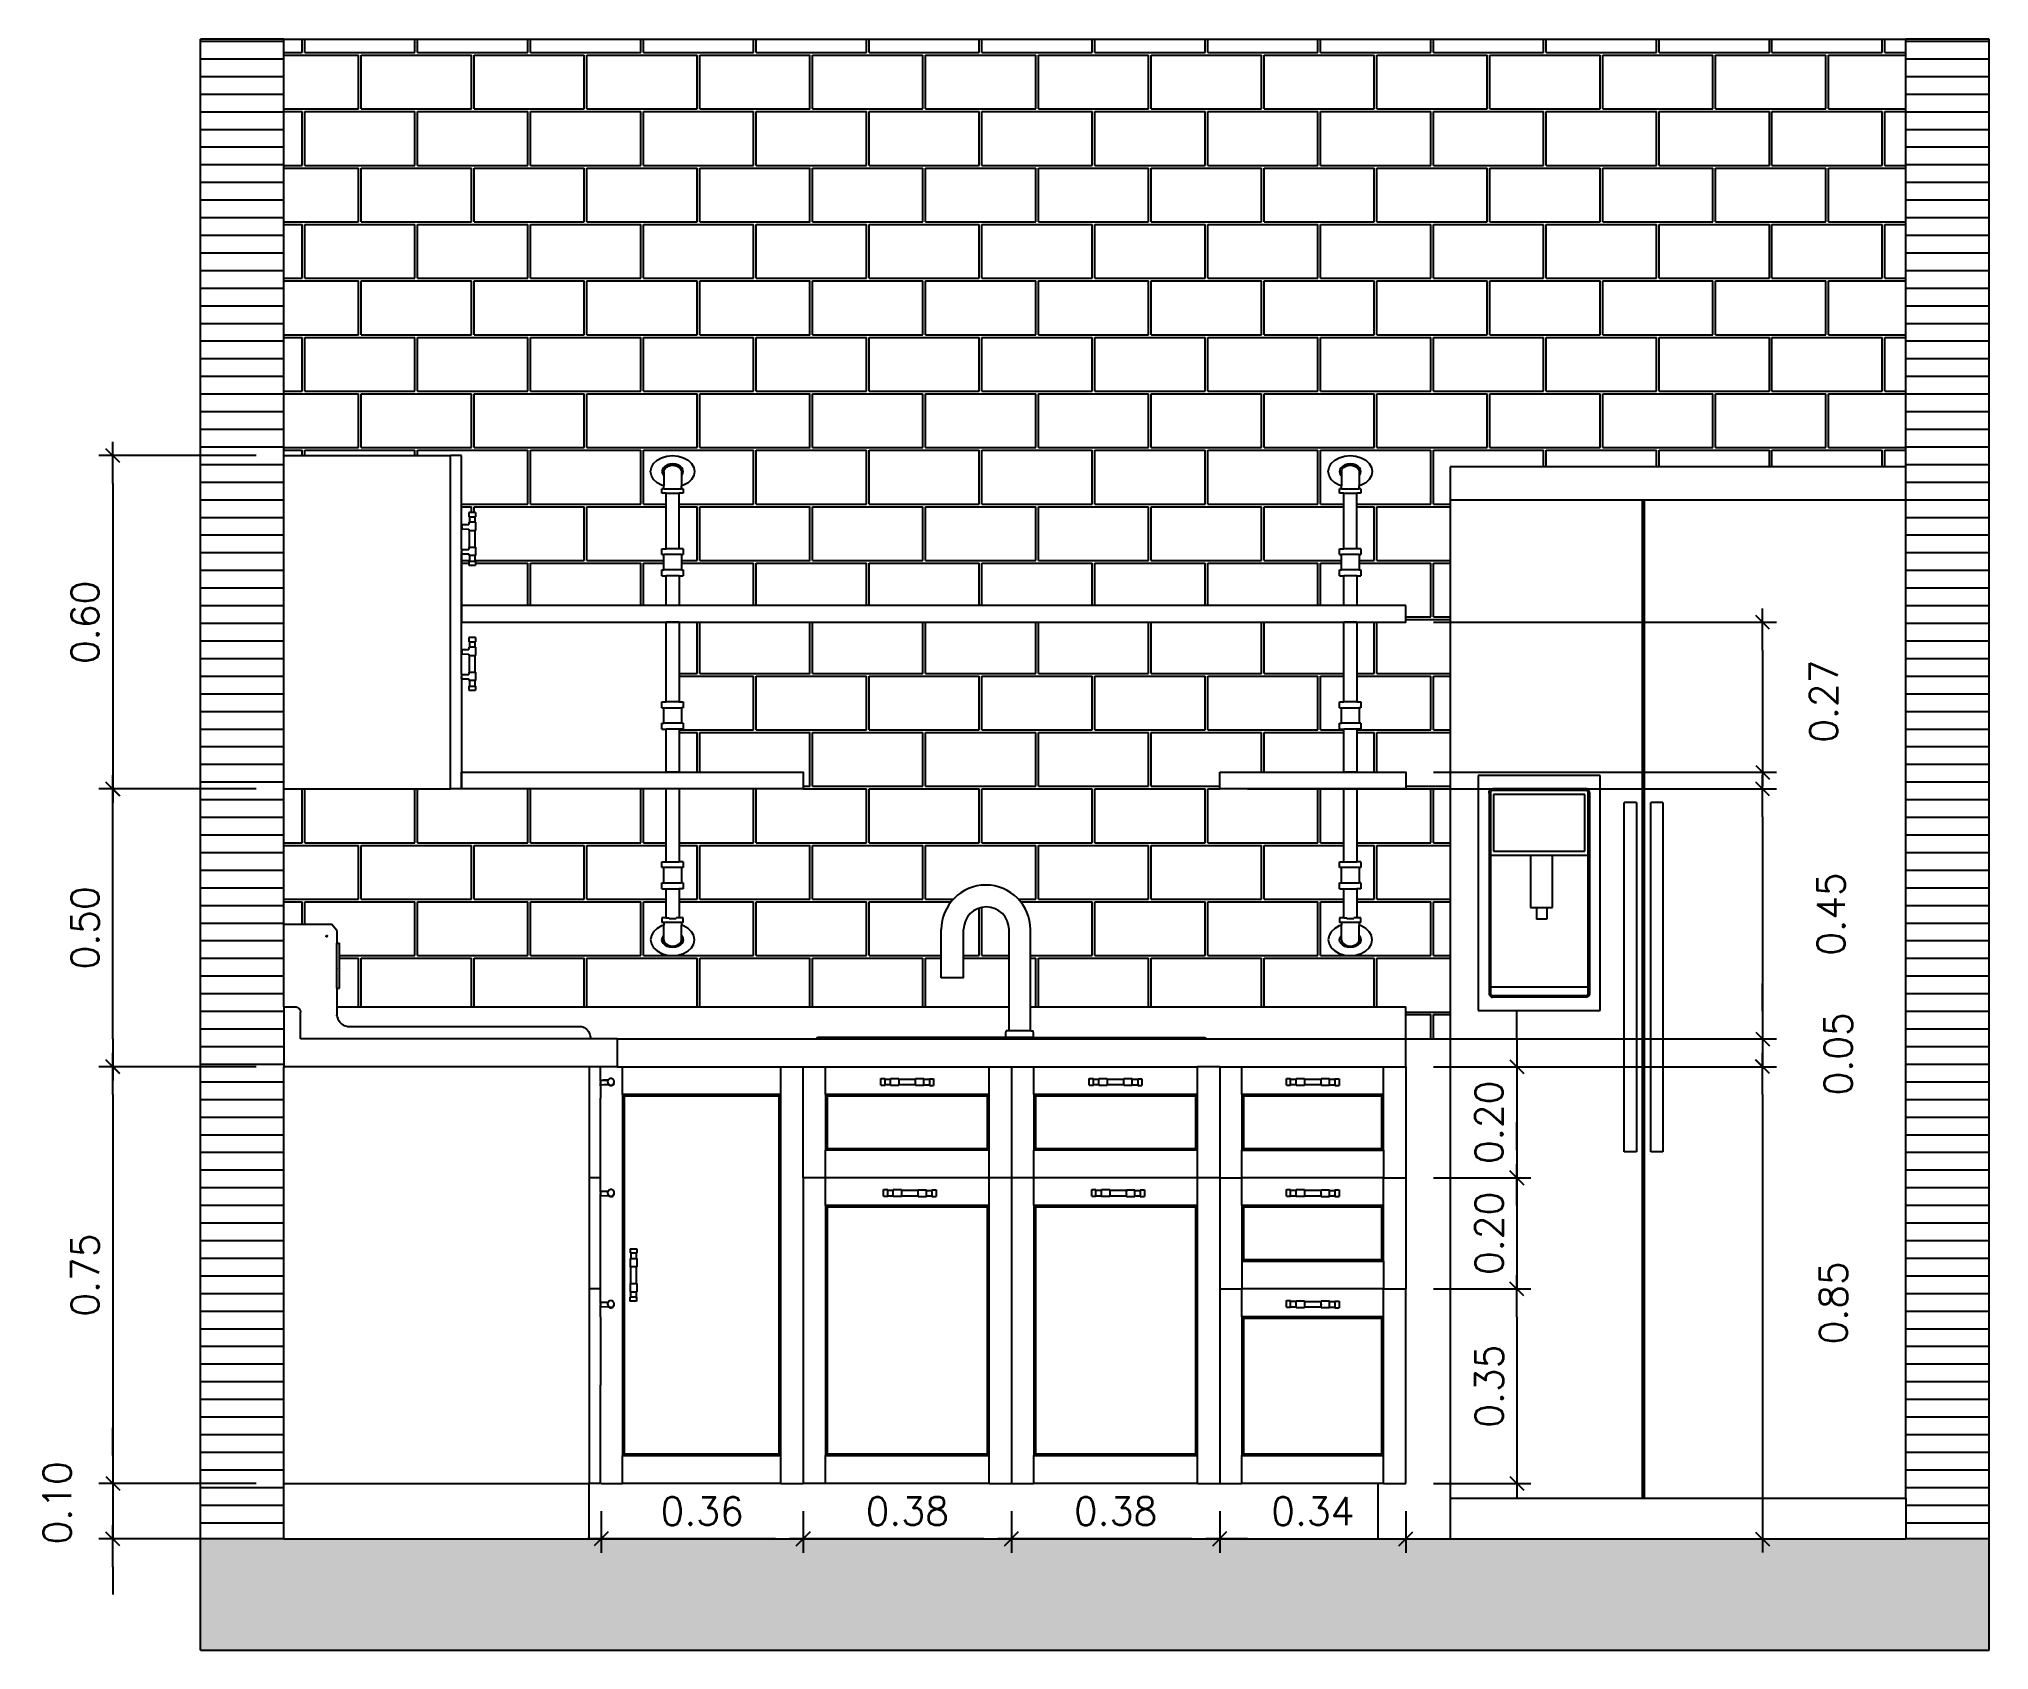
# Model space of a CAD drawing. Header units: millimetres. Extents: x 3 to 131, y 46 to 75.
# Drawn here: x 100.398 to 103.908, y 59.484 to 62.384 of the extents above; entities that cross this region are included whole.
import ezdxf

# ---------------------------------------------------------------- set-up
doc = ezdxf.new("R2010")
doc.units = ezdxf.units.MM
doc.header["$LTSCALE"] = 0.5
for name, color, linetype in [('MUEBLE FIJO', 8, 'Continuous'), ('pared', 5, 'Continuous'), ('Paredes', 5, 'Continuous')]:
    doc.layers.add(name, color=color, linetype=linetype)
doc.styles.add('ROMANS', font='romans.shx')
doc.dimstyles.new('DIM 25', dxfattribs={"dimscale": 0, "dimtxt": 0.05, "dimasz": 0.05, "dimexe": 0.025, "dimexo": 0.05, "dimgap": 0.025, "dimtad": 1, "dimzin": 0, "dimdsep": 46, "dimtxsty": 'ROMANS', "dimblk": 'COTA', "dimcen": 0.025, "dimdle": 0.075, "dimclrd": 1, "dimclre": 1, "dimclrt": 3, "dimaunit": 1, "dimadec": 0, "dimazin": 0, "dimtfac": 0.75, "dimtix": 1, "dimtmove": 2, "dimatfit": 3, "dimfxl": 0.075, "dimtvp": 1.5, "dimtolj": 1, "dimtzin": 0, "dimarcsym": 0})

msp = doc.modelspace()

# ---------------------------------------------------------------- blocks, each defined once
blk = doc.blocks.new('Estante metalico')
at = {"color": 1}
for p, q in [((-0.6496, 0.2414), (-0.6482, 0.2488)), ((-0.6482, 0.2488), (-0.6443, 0.2557)), ((-0.6443, 0.2557), (-0.638, 0.2616)), ((-0.638, 0.2616), (-0.6298, 0.2662)), ((-0.6298, 0.2662), (-0.6203, 0.269)), ((-0.6266, 0.2483), (-0.6285, 0.245)), ((-0.6236, 0.2512), (-0.6266, 0.2483)), ((-0.6253, 0.2444), (-0.6237, 0.2471)), ((-0.6237, 0.2471), (-0.6212, 0.2495)), ((-0.6196, 0.2534), (-0.6236, 0.2512)), ((-0.6212, 0.2495), (-0.6179, 0.2513)), ((-0.6203, 0.269), (-0.61, 0.27)), ((-0.615, 0.2548), (-0.6196, 0.2534)), ((-0.6179, 0.2513), (-0.6141, 0.2525)), ((-0.61, 0.2552), (-0.615, 0.2548)), ((-0.6141, 0.2525), (-0.61, 0.2529)), ((-0.61, 0.27), (-0.5998, 0.269)), ((-0.605, 0.2548), (-0.61, 0.2552)), ((-0.61, 0.2529), (-0.6059, 0.2525)), ((-0.6059, 0.2525), (-0.6021, 0.2513)), ((-0.6004, 0.2534), (-0.605, 0.2548)), ((-0.6021, 0.2513), (-0.5988, 0.2495)), ((-0.5964, 0.2512), (-0.6004, 0.2534)), ((-0.5998, 0.269), (-0.5902, 0.2662)), ((-0.5988, 0.2495), (-0.5963, 0.2471)), ((-0.5934, 0.2483), (-0.5964, 0.2512)), ((-0.5963, 0.2471), (-0.5947, 0.2444)), ((-0.5915, 0.245), (-0.5934, 0.2483)), ((-0.5902, 0.2662), (-0.5821, 0.2616)), ((-0.5821, 0.2616), (-0.5758, 0.2557)), ((-0.5758, 0.2557), (-0.5718, 0.2488)), ((-0.5718, 0.2488), (-0.5705, 0.2414)), ((0.5704, 0.2414), (0.5718, 0.2488)), ((0.5718, 0.2488), (0.5757, 0.2557)), ((0.5757, 0.2557), (0.582, 0.2616)), ((0.582, 0.2616), (0.5902, 0.2662)), ((0.5902, 0.2662), (0.5997, 0.269)), ((0.5934, 0.2483), (0.5915, 0.245)), ((0.5964, 0.2512), (0.5934, 0.2483)), ((0.5947, 0.2444), (0.5963, 0.2471)), ((0.5963, 0.2471), (0.5988, 0.2495)), ((0.6004, 0.2534), (0.5964, 0.2512)), ((0.5988, 0.2495), (0.6021, 0.2513)), ((0.5997, 0.269), (0.61, 0.27)), ((0.605, 0.2548), (0.6004, 0.2534)), ((0.6021, 0.2513), (0.6059, 0.2525)), ((0.61, 0.2552), (0.605, 0.2548)), ((0.6059, 0.2525), (0.61, 0.2529)), ((0.61, 0.27), (0.6202, 0.269)), ((0.615, 0.2548), (0.61, 0.2552)), ((0.61, 0.2529), (0.6141, 0.2525)), ((0.6141, 0.2525), (0.6179, 0.2513)), ((0.6196, 0.2534), (0.615, 0.2548)), ((0.6179, 0.2513), (0.6212, 0.2495)), ((0.6236, 0.2512), (0.6196, 0.2534)), ((0.6202, 0.269), (0.6298, 0.2662)), ((0.6212, 0.2495), (0.6237, 0.2471)), ((0.6266, 0.2483), (0.6236, 0.2512)), ((0.6237, 0.2471), (0.6253, 0.2444)), ((0.6285, 0.245), (0.6266, 0.2483)), ((0.6298, 0.2662), (0.6379, 0.2616)), ((0.6379, 0.2616), (0.6442, 0.2557)), ((0.6442, 0.2557), (0.6482, 0.2488)), ((0.6482, 0.2488), (0.6495, 0.2414)), ((-0.6482, 0.234), (-0.6496, 0.2414)), ((-0.6443, 0.2271), (-0.6482, 0.234)), ((-0.638, 0.2211), (-0.6443, 0.2271)), ((-0.6298, 0.2166), (-0.638, 0.2211)), ((-0.6259, 0.2154), (-0.6298, 0.2166)), ((-0.6285, 0.245), (-0.6292, 0.2414)), ((-0.6292, 0.2414), (-0.6285, 0.2378)), ((-0.6285, 0.2378), (-0.6266, 0.2345)), ((-0.6266, 0.2345), (-0.6259, 0.2338)), ((-0.6259, 0.2414), (-0.6253, 0.2444)), ((-0.6259, 0.2414), (-0.6259, 0.2338)), ((-0.6259, 0.2338), (-0.6259, 0.2154)), ((-0.6259, 0.2104), (-0.6259, 0.2154)), ((-0.5947, 0.2444), (-0.5941, 0.2414)), ((-0.5941, 0.2414), (-0.5941, 0.2338)), ((-0.5941, 0.2338), (-0.5934, 0.2345)), ((-0.5941, 0.2338), (-0.5941, 0.2154)), ((-0.5902, 0.2166), (-0.5941, 0.2154)), ((-0.5941, 0.2104), (-0.5941, 0.2154)), ((-0.5934, 0.2345), (-0.5915, 0.2378)), ((-0.5908, 0.2414), (-0.5915, 0.245)), ((-0.5915, 0.2378), (-0.5908, 0.2414)), ((-0.5821, 0.2211), (-0.5902, 0.2166)), ((-0.5758, 0.2271), (-0.5821, 0.2211)), ((-0.5718, 0.234), (-0.5758, 0.2271)), ((-0.5705, 0.2414), (-0.5718, 0.234)), ((0.5718, 0.234), (0.5704, 0.2414)), ((0.5757, 0.2271), (0.5718, 0.234)), ((0.582, 0.2211), (0.5757, 0.2271)), ((0.5902, 0.2166), (0.582, 0.2211)), ((0.5941, 0.2154), (0.5902, 0.2166)), ((0.5915, 0.245), (0.5908, 0.2414)), ((0.5908, 0.2414), (0.5915, 0.2378)), ((0.5915, 0.2378), (0.5934, 0.2345)), ((0.5934, 0.2345), (0.5941, 0.2338)), ((0.5941, 0.2414), (0.5947, 0.2444)), ((0.5941, 0.2414), (0.5941, 0.2338)), ((0.5941, 0.2338), (0.5941, 0.2154)), ((0.5941, 0.2104), (0.5941, 0.2154)), ((0.6253, 0.2444), (0.6259, 0.2414)), ((0.6259, 0.2414), (0.6259, 0.2338)), ((0.6259, 0.2338), (0.6266, 0.2345)), ((0.6259, 0.2338), (0.6259, 0.2154)), ((0.6298, 0.2166), (0.6259, 0.2154)), ((0.6259, 0.2104), (0.6259, 0.2154)), ((0.6266, 0.2345), (0.6285, 0.2378)), ((0.6292, 0.2414), (0.6285, 0.245)), ((0.6285, 0.2378), (0.6292, 0.2414)), ((0.6379, 0.2211), (0.6298, 0.2166)), ((0.6442, 0.2271), (0.6379, 0.2211)), ((0.6482, 0.234), (0.6442, 0.2271)), ((0.6495, 0.2414), (0.6482, 0.234)), ((-0.6292, 0.2022), (-0.6292, 0.2104)), ((-0.6259, 0.2104), (-0.6292, 0.2104)), ((-0.6216, 0.2022), (-0.6292, 0.2022)), ((-0.6259, 0.2104), (-0.5941, 0.2104)), ((-0.6216, 0.1024), (-0.6216, 0.2022)), ((-0.6216, 0.2022), (-0.5984, 0.2022)), ((-0.5908, 0.2022), (-0.5984, 0.2022)), ((-0.5984, 0.1024), (-0.5984, 0.2022)), ((-0.5908, 0.2104), (-0.5941, 0.2104)), ((-0.5908, 0.2104), (-0.5908, 0.2022)), ((0.5908, 0.2022), (0.5908, 0.2104)), ((0.5941, 0.2104), (0.5908, 0.2104)), ((0.5984, 0.2022), (0.5908, 0.2022)), ((0.5941, 0.2104), (0.6259, 0.2104)), ((0.5984, 0.1024), (0.5984, 0.2022)), ((0.5984, 0.2022), (0.6216, 0.2022)), ((0.6292, 0.2022), (0.6216, 0.2022)), ((0.6216, 0.1024), (0.6216, 0.2022)), ((0.6292, 0.2104), (0.6259, 0.2104)), ((0.6292, 0.2104), (0.6292, 0.2022)), ((-0.6292, 0.092), (-0.6292, 0.1024)), ((-0.6292, 0.1024), (-0.6216, 0.1024)), ((-0.6292, 0.092), (-0.6259, 0.092)), ((-0.6259, 0.0643), (-0.6259, 0.092)), ((-0.5941, 0.092), (-0.6259, 0.092)), ((-0.5984, 0.1024), (-0.6216, 0.1024)), ((-0.5908, 0.1024), (-0.5984, 0.1024)), ((-0.5941, 0.092), (-0.5941, 0.0643)), ((-0.5941, 0.092), (-0.5908, 0.092)), ((-0.5908, 0.1024), (-0.5908, 0.092)), ((0.5908, 0.092), (0.5908, 0.1024)), ((0.5908, 0.1024), (0.5984, 0.1024)), ((0.5908, 0.092), (0.5941, 0.092)), ((0.5941, 0.0643), (0.5941, 0.092)), ((0.6259, 0.092), (0.5941, 0.092)), ((0.6216, 0.1024), (0.5984, 0.1024)), ((0.6292, 0.1024), (0.6216, 0.1024)), ((0.6259, 0.092), (0.6259, 0.0643)), ((0.6259, 0.092), (0.6292, 0.092)), ((0.6292, 0.1024), (0.6292, 0.092)), ((-0.6292, 0.0539), (-0.6292, 0.0643)), ((-0.6292, 0.0643), (-0.6259, 0.0643)), ((-0.6292, 0.0539), (-0.6216, 0.0539)), ((-0.5941, 0.0643), (-0.6259, 0.0643)), ((-0.6216, 0), (-0.6216, 0.0539)), ((-0.5984, 0.0539), (-0.6216, 0.0539)), ((-0.5984, 0.0539), (-0.5984, 0)), ((-0.5984, 0.0539), (-0.5908, 0.0539)), ((-0.5941, 0.0643), (-0.5908, 0.0643)), ((-0.5908, 0.0643), (-0.5908, 0.0539)), ((0.5908, 0.0539), (0.5908, 0.0643)), ((0.5908, 0.0643), (0.5941, 0.0643)), ((0.5908, 0.0539), (0.5984, 0.0539)), ((0.6259, 0.0643), (0.5941, 0.0643)), ((0.5984, 0), (0.5984, 0.0539)), ((0.6216, 0.0539), (0.5984, 0.0539)), ((0.6216, 0.0539), (0.6216, 0)), ((0.6216, 0.0539), (0.6292, 0.0539)), ((0.6259, 0.0643), (0.6292, 0.0643)), ((0.6292, 0.0643), (0.6292, 0.0539)), ((-0.5984, 0), (-0.6216, 0)), ((0.6216, 0), (0.5984, 0)), ((-0.6216, -0.1733), (-0.6216, -0.03)), ((-0.5984, -0.03), (-0.6216, -0.03)), ((-0.5984, -0.03), (-0.5984, -0.1733)), ((0.5984, -0.1733), (0.5984, -0.03)), ((0.6216, -0.03), (0.5984, -0.03)), ((0.6216, -0.03), (0.6216, -0.1733)), ((-0.6292, -0.1838), (-0.6292, -0.1733)), ((-0.6292, -0.1733), (-0.6216, -0.1733)), ((-0.5984, -0.1733), (-0.6216, -0.1733)), ((-0.5984, -0.1733), (-0.5908, -0.1733)), ((-0.5908, -0.1733), (-0.5908, -0.1838)), ((0.5908, -0.1838), (0.5908, -0.1733)), ((0.5908, -0.1733), (0.5984, -0.1733)), ((0.6216, -0.1733), (0.5984, -0.1733)), ((0.6216, -0.1733), (0.6292, -0.1733)), ((0.6292, -0.1733), (0.6292, -0.1838)), ((-0.6292, -0.1838), (-0.6259, -0.1838)), ((-0.6259, -0.2117), (-0.6259, -0.1838)), ((-0.6259, -0.1838), (-0.5941, -0.1838)), ((-0.5941, -0.1838), (-0.5941, -0.2117)), ((-0.5908, -0.1838), (-0.5941, -0.1838)), ((0.5908, -0.1838), (0.5941, -0.1838)), ((0.5941, -0.2117), (0.5941, -0.1838)), ((0.5941, -0.1838), (0.6259, -0.1838)), ((0.6259, -0.1838), (0.6259, -0.2117)), ((0.6292, -0.1838), (0.6259, -0.1838)), ((-0.6292, -0.2221), (-0.6292, -0.2117)), ((-0.6292, -0.2117), (-0.6259, -0.2117)), ((-0.6292, -0.2221), (-0.6216, -0.2221)), ((-0.5941, -0.2117), (-0.6259, -0.2117)), ((-0.6216, -0.3), (-0.6216, -0.2221)), ((-0.5984, -0.2221), (-0.6216, -0.2221)), ((-0.5984, -0.2221), (-0.5984, -0.3)), ((-0.5908, -0.2221), (-0.5984, -0.2221)), ((-0.5908, -0.2117), (-0.5941, -0.2117)), ((-0.5908, -0.2117), (-0.5908, -0.2221)), ((0.5908, -0.2221), (0.5908, -0.2117)), ((0.5908, -0.2117), (0.5941, -0.2117)), ((0.5908, -0.2221), (0.5984, -0.2221)), ((0.6259, -0.2117), (0.5941, -0.2117)), ((0.5984, -0.3), (0.5984, -0.2221)), ((0.6216, -0.2221), (0.5984, -0.2221)), ((0.6216, -0.2221), (0.6216, -0.3)), ((0.6292, -0.2221), (0.6216, -0.2221)), ((0.6292, -0.2117), (0.6259, -0.2117)), ((0.6292, -0.2117), (0.6292, -0.2221)), ((-0.5984, -0.3), (-0.6216, -0.3)), ((0.6216, -0.3), (0.5984, -0.3)), ((-0.6216, -0.4611), (-0.6216, -0.33)), ((-0.5984, -0.33), (-0.6216, -0.33)), ((-0.5984, -0.33), (-0.5984, -0.4611)), ((0.5984, -0.4611), (0.5984, -0.33)), ((0.6216, -0.33), (0.5984, -0.33)), ((0.6216, -0.33), (0.6216, -0.4611)), ((-0.6292, -0.4714), (-0.6292, -0.4611)), ((-0.6292, -0.4611), (-0.6216, -0.4611)), ((-0.6259, -0.4714), (-0.6292, -0.4714)), ((-0.6259, -0.4992), (-0.6259, -0.4714)), ((-0.5941, -0.4714), (-0.6259, -0.4714)), ((-0.6216, -0.4611), (-0.5984, -0.4611)), ((-0.5908, -0.4611), (-0.5984, -0.4611)), ((-0.5941, -0.4714), (-0.5941, -0.4992)), ((-0.5908, -0.4714), (-0.5941, -0.4714)), ((-0.5908, -0.4611), (-0.5908, -0.4714)), ((0.5908, -0.4714), (0.5908, -0.4611)), ((0.5908, -0.4611), (0.5984, -0.4611)), ((0.5941, -0.4714), (0.5908, -0.4714)), ((0.5941, -0.4992), (0.5941, -0.4714)), ((0.6259, -0.4714), (0.5941, -0.4714)), ((0.5984, -0.4611), (0.6216, -0.4611)), ((0.6292, -0.4611), (0.6216, -0.4611)), ((0.6259, -0.4714), (0.6259, -0.4992)), ((0.6292, -0.4714), (0.6259, -0.4714)), ((0.6292, -0.4611), (0.6292, -0.4714)), ((-0.6292, -0.5095), (-0.6292, -0.4992)), ((-0.6292, -0.4992), (-0.6259, -0.4992)), ((-0.6292, -0.5095), (-0.6216, -0.5095)), ((-0.6259, -0.4992), (-0.5941, -0.4992)), ((-0.6216, -0.5622), (-0.6216, -0.5095)), ((-0.6216, -0.5095), (-0.5984, -0.5095)), ((-0.5984, -0.5095), (-0.5984, -0.5622)), ((-0.5908, -0.5095), (-0.5984, -0.5095)), ((-0.5908, -0.4992), (-0.5941, -0.4992)), ((-0.5908, -0.4992), (-0.5908, -0.5095)), ((0.5908, -0.5095), (0.5908, -0.4992)), ((0.5908, -0.4992), (0.5941, -0.4992)), ((0.5908, -0.5095), (0.5984, -0.5095)), ((0.5941, -0.4992), (0.6259, -0.4992)), ((0.5984, -0.5622), (0.5984, -0.5095)), ((0.5984, -0.5095), (0.6216, -0.5095)), ((0.6216, -0.5095), (0.6216, -0.5622)), ((0.6292, -0.5095), (0.6216, -0.5095)), ((0.6292, -0.4992), (0.6259, -0.4992)), ((0.6292, -0.4992), (0.6292, -0.5095)), ((-0.6482, -0.594), (-0.6496, -0.6014)), ((-0.6443, -0.5871), (-0.6482, -0.594)), ((-0.638, -0.5811), (-0.6443, -0.5871)), ((-0.6298, -0.5766), (-0.638, -0.5811)), ((-0.6259, -0.5754), (-0.6298, -0.5766)), ((-0.6292, -0.5622), (-0.6292, -0.5704)), ((-0.6216, -0.5622), (-0.6292, -0.5622)), ((-0.6259, -0.5704), (-0.6292, -0.5704)), ((-0.6285, -0.5978), (-0.6266, -0.5945)), ((-0.6266, -0.5945), (-0.6259, -0.5938)), ((-0.6259, -0.5704), (-0.6259, -0.5754)), ((-0.5941, -0.5704), (-0.6259, -0.5704)), ((-0.6259, -0.5938), (-0.6259, -0.5754)), ((-0.6259, -0.6014), (-0.6259, -0.5938)), ((-0.6216, -0.5622), (-0.6163, -0.5622)), ((-0.6163, -0.5629), (-0.6037, -0.5629)), ((-0.5984, -0.5622), (-0.6037, -0.5622)), ((-0.5908, -0.5622), (-0.5984, -0.5622)), ((-0.5941, -0.5704), (-0.5941, -0.5754)), ((-0.5908, -0.5704), (-0.5941, -0.5704)), ((-0.5902, -0.5766), (-0.5941, -0.5754)), ((-0.5941, -0.5938), (-0.5941, -0.5754)), ((-0.5941, -0.5938), (-0.5934, -0.5945)), ((-0.5941, -0.6014), (-0.5941, -0.5938)), ((-0.5934, -0.5945), (-0.5915, -0.5978)), ((-0.5908, -0.5704), (-0.5908, -0.5622)), ((-0.5821, -0.5811), (-0.5902, -0.5766)), ((-0.5758, -0.5871), (-0.5821, -0.5811)), ((-0.5718, -0.594), (-0.5758, -0.5871)), ((-0.5705, -0.6014), (-0.5718, -0.594)), ((0.5718, -0.594), (0.5704, -0.6014)), ((0.5757, -0.5871), (0.5718, -0.594)), ((0.582, -0.5811), (0.5757, -0.5871)), ((0.5902, -0.5766), (0.582, -0.5811)), ((0.5941, -0.5754), (0.5902, -0.5766)), ((0.5908, -0.5622), (0.5908, -0.5704)), ((0.5984, -0.5622), (0.5908, -0.5622)), ((0.5941, -0.5704), (0.5908, -0.5704)), ((0.5915, -0.5978), (0.5934, -0.5945)), ((0.5934, -0.5945), (0.5941, -0.5938)), ((0.5941, -0.5704), (0.5941, -0.5754)), ((0.6259, -0.5704), (0.5941, -0.5704)), ((0.5941, -0.5938), (0.5941, -0.5754)), ((0.5941, -0.6014), (0.5941, -0.5938)), ((0.5984, -0.5622), (0.6037, -0.5622)), ((0.6037, -0.5629), (0.6163, -0.5629)), ((0.6216, -0.5622), (0.6163, -0.5622)), ((0.6292, -0.5622), (0.6216, -0.5622)), ((0.6259, -0.5704), (0.6259, -0.5754)), ((0.6292, -0.5704), (0.6259, -0.5704)), ((0.6298, -0.5766), (0.6259, -0.5754)), ((0.6259, -0.5938), (0.6259, -0.5754)), ((0.6259, -0.5938), (0.6266, -0.5945)), ((0.6259, -0.6014), (0.6259, -0.5938)), ((0.6266, -0.5945), (0.6285, -0.5978)), ((0.6292, -0.5704), (0.6292, -0.5622)), ((0.6379, -0.5811), (0.6298, -0.5766)), ((0.6442, -0.5871), (0.6379, -0.5811)), ((0.6482, -0.594), (0.6442, -0.5871)), ((0.6495, -0.6014), (0.6482, -0.594)), ((-0.6496, -0.6014), (-0.6482, -0.6088)), ((-0.6482, -0.6088), (-0.6443, -0.6157)), ((-0.6443, -0.6157), (-0.638, -0.6216)), ((-0.638, -0.6216), (-0.6298, -0.6262)), ((-0.6298, -0.6262), (-0.6203, -0.629)), ((-0.6292, -0.6014), (-0.6285, -0.5978)), ((-0.6285, -0.605), (-0.6292, -0.6014)), ((-0.6266, -0.6083), (-0.6285, -0.605)), ((-0.6236, -0.6112), (-0.6266, -0.6083)), ((-0.6259, -0.6014), (-0.6253, -0.6044)), ((-0.6253, -0.6044), (-0.6237, -0.6071)), ((-0.6237, -0.6071), (-0.6212, -0.6095)), ((-0.6196, -0.6134), (-0.6236, -0.6112)), ((-0.6212, -0.6095), (-0.6179, -0.6113)), ((-0.6203, -0.629), (-0.61, -0.63)), ((-0.615, -0.6148), (-0.6196, -0.6134)), ((-0.6179, -0.6113), (-0.6141, -0.6125)), ((-0.61, -0.6152), (-0.615, -0.6148)), ((-0.6141, -0.6125), (-0.61, -0.6129)), ((-0.61, -0.6129), (-0.6059, -0.6125)), ((-0.605, -0.6148), (-0.61, -0.6152)), ((-0.61, -0.63), (-0.5998, -0.629)), ((-0.6059, -0.6125), (-0.6021, -0.6113)), ((-0.6004, -0.6134), (-0.605, -0.6148)), ((-0.6021, -0.6113), (-0.5988, -0.6095)), ((-0.5964, -0.6112), (-0.6004, -0.6134)), ((-0.5998, -0.629), (-0.5902, -0.6262)), ((-0.5988, -0.6095), (-0.5963, -0.6071)), ((-0.5934, -0.6083), (-0.5964, -0.6112)), ((-0.5963, -0.6071), (-0.5947, -0.6044)), ((-0.5947, -0.6044), (-0.5941, -0.6014)), ((-0.5915, -0.605), (-0.5934, -0.6083)), ((-0.5915, -0.5978), (-0.5908, -0.6014)), ((-0.5908, -0.6014), (-0.5915, -0.605)), ((-0.5902, -0.6262), (-0.5821, -0.6216)), ((-0.5821, -0.6216), (-0.5758, -0.6157)), ((-0.5758, -0.6157), (-0.5718, -0.6088)), ((-0.5718, -0.6088), (-0.5705, -0.6014)), ((0.5704, -0.6014), (0.5718, -0.6088)), ((0.5718, -0.6088), (0.5757, -0.6157)), ((0.5757, -0.6157), (0.582, -0.6216)), ((0.582, -0.6216), (0.5902, -0.6262)), ((0.5902, -0.6262), (0.5997, -0.629)), ((0.5908, -0.6014), (0.5915, -0.5978)), ((0.5915, -0.605), (0.5908, -0.6014)), ((0.5934, -0.6083), (0.5915, -0.605)), ((0.5964, -0.6112), (0.5934, -0.6083)), ((0.5941, -0.6014), (0.5947, -0.6044)), ((0.5947, -0.6044), (0.5963, -0.6071)), ((0.5963, -0.6071), (0.5988, -0.6095)), ((0.6004, -0.6134), (0.5964, -0.6112)), ((0.5988, -0.6095), (0.6021, -0.6113)), ((0.5997, -0.629), (0.61, -0.63)), ((0.605, -0.6148), (0.6004, -0.6134)), ((0.6021, -0.6113), (0.6059, -0.6125)), ((0.61, -0.6152), (0.605, -0.6148)), ((0.6059, -0.6125), (0.61, -0.6129)), ((0.61, -0.6129), (0.6141, -0.6125)), ((0.615, -0.6148), (0.61, -0.6152)), ((0.61, -0.63), (0.6202, -0.629)), ((0.6141, -0.6125), (0.6179, -0.6113)), ((0.6196, -0.6134), (0.615, -0.6148)), ((0.6179, -0.6113), (0.6212, -0.6095)), ((0.6236, -0.6112), (0.6196, -0.6134)), ((0.6202, -0.629), (0.6298, -0.6262)), ((0.6212, -0.6095), (0.6237, -0.6071)), ((0.6266, -0.6083), (0.6236, -0.6112)), ((0.6237, -0.6071), (0.6253, -0.6044)), ((0.6253, -0.6044), (0.6259, -0.6014)), ((0.6285, -0.605), (0.6266, -0.6083)), ((0.6285, -0.5978), (0.6292, -0.6014)), ((0.6292, -0.6014), (0.6285, -0.605)), ((0.6298, -0.6262), (0.6379, -0.6216)), ((0.6379, -0.6216), (0.6442, -0.6157)), ((0.6442, -0.6157), (0.6482, -0.6088)), ((0.6482, -0.6088), (0.6495, -0.6014))]:
    blk.add_line(p, q, dxfattribs=at)
blk = doc.blocks.new('Refri')
at = {"color": 8}
for p, q in [((0, 1.93), (-0.82, 1.93)), ((-0.82, 1.93), (-0.82, 1.87)), ((0, 1.87), (0, 1.93)), ((-0.4747, 1.87), (-0.82, 1.87)), ((-0.82, 1.87), (-0.82, 0.0735)), ((-0.4701, 1.87), (-0.4747, 1.87)), ((-0.4747, 1.87), (-0.4747, 0.0735)), ((0, 1.87), (-0.4701, 1.87)), ((-0.4701, 0.0735), (-0.4701, 1.87)), ((-0.7696, 1.3745), (-0.7696, 0.951)), ((-0.5499, 1.3745), (-0.7696, 1.3745)), ((-0.5499, 0.951), (-0.5499, 1.3745)), ((-0.7502, 1.3436), (-0.75, 1.3446)), ((-0.7502, 1.3425), (-0.7502, 1.3436)), ((-0.7502, 1.3425), (-0.7502, 0.983)), ((-0.75, 1.3446), (-0.7497, 1.3456)), ((-0.7497, 1.3456), (-0.7494, 1.3465)), ((-0.7494, 1.3465), (-0.7489, 1.3474)), ((-0.7489, 1.3474), (-0.7483, 1.3481)), ((-0.7483, 1.3481), (-0.7477, 1.3488)), ((-0.7477, 1.3438), (-0.7478, 1.3432)), ((-0.7478, 1.3432), (-0.7478, 1.3424)), ((-0.7478, 1.3424), (-0.7478, 1.231)), ((-0.7477, 1.3488), (-0.747, 1.3494)), ((-0.7475, 1.3444), (-0.7477, 1.3438)), ((-0.7473, 1.345), (-0.7475, 1.3444)), ((-0.747, 1.3455), (-0.7473, 1.345)), ((-0.747, 1.3494), (-0.7463, 1.3499)), ((-0.7466, 1.346), (-0.747, 1.3455)), ((-0.7462, 1.3464), (-0.7466, 1.346)), ((-0.7463, 1.3499), (-0.7455, 1.3502)), ((-0.7458, 1.3468), (-0.7462, 1.3464)), ((-0.7453, 1.3471), (-0.7458, 1.3468)), ((-0.7455, 1.3502), (-0.7447, 1.3504)), ((-0.7448, 1.3473), (-0.7453, 1.3471)), ((-0.7443, 1.3474), (-0.7448, 1.3473)), ((-0.7447, 1.3504), (-0.7438, 1.3505)), ((-0.7437, 1.3475), (-0.7443, 1.3474)), ((-0.5749, 1.3505), (-0.7438, 1.3505)), ((-0.575, 1.3475), (-0.7437, 1.3475)), ((-0.5776, 1.3403), (-0.742, 1.3403)), ((-0.742, 1.3403), (-0.742, 1.2381)), ((-0.5776, 1.2381), (-0.5776, 1.3403)), ((-0.5745, 1.3474), (-0.575, 1.3475)), ((-0.5742, 1.3504), (-0.5749, 1.3505)), ((-0.5741, 1.3473), (-0.5745, 1.3474)), ((-0.5735, 1.3502), (-0.5742, 1.3504)), ((-0.5737, 1.3472), (-0.5741, 1.3473)), ((-0.5733, 1.3469), (-0.5737, 1.3472)), ((-0.5728, 1.3499), (-0.5735, 1.3502)), ((-0.573, 1.3467), (-0.5733, 1.3469)), ((-0.5727, 1.3463), (-0.573, 1.3467)), ((-0.5721, 1.3495), (-0.5728, 1.3499)), ((-0.5724, 1.3459), (-0.5727, 1.3463)), ((-0.5722, 1.3455), (-0.5724, 1.3459)), ((-0.572, 1.3451), (-0.5722, 1.3455)), ((-0.5715, 1.349), (-0.5721, 1.3495)), ((-0.5719, 1.3446), (-0.572, 1.3451)), ((-0.5718, 1.3441), (-0.5719, 1.3446)), ((-0.5718, 1.3435), (-0.5718, 1.3441)), ((-0.5718, 1.231), (-0.5718, 1.3435)), ((-0.571, 1.3484), (-0.5715, 1.349)), ((-0.5705, 1.3478), (-0.571, 1.3484)), ((-0.5701, 1.347), (-0.5705, 1.3478)), ((-0.5698, 1.3462), (-0.5701, 1.347)), ((-0.5695, 1.3453), (-0.5698, 1.3462)), ((-0.5694, 1.3445), (-0.5695, 1.3453)), ((-0.5693, 1.3436), (-0.5694, 1.3445)), ((-0.5693, 1.3436), (-0.5693, 0.982)), ((-0.4845, 1.3259), (-0.5068, 1.3259)), ((-0.5068, 0.6969), (-0.5068, 1.3259)), ((-0.4845, 1.3259), (-0.4845, 0.6969)), ((-0.437, 1.3259), (-0.4588, 1.3259)), ((-0.4588, 0.6969), (-0.4588, 1.3259)), ((-0.437, 1.3259), (-0.437, 0.6969)), ((-0.7478, 1.231), (-0.7478, 0.9936)), ((-0.7478, 1.231), (-0.6753, 1.231)), ((-0.742, 1.2381), (-0.5776, 1.2381)), ((-0.6753, 1.231), (-0.6753, 1.1367)), ((-0.6753, 1.231), (-0.6357, 1.231)), ((-0.6357, 1.1367), (-0.6357, 1.231)), ((-0.6357, 1.231), (-0.5718, 1.231)), ((-0.5718, 0.9936), (-0.5718, 1.231)), ((-0.6753, 1.1367), (-0.6648, 1.1367)), ((-0.6648, 1.1367), (-0.6648, 1.1158)), ((-0.6648, 1.1367), (-0.6463, 1.1367)), ((-0.6463, 1.1367), (-0.6463, 1.1158)), ((-0.6463, 1.1367), (-0.6357, 1.1367)), ((-0.6463, 1.1158), (-0.6648, 1.1158)), ((-0.7478, 0.9936), (-0.7478, 0.9831)), ((-0.7478, 0.9936), (-0.5718, 0.9936)), ((-0.7478, 0.9831), (-0.7478, 0.9823)), ((-0.5718, 0.9821), (-0.5718, 0.9936)), ((-0.7696, 0.951), (-0.5499, 0.951)), ((-0.7502, 0.983), (-0.7502, 0.982)), ((-0.7502, 0.982), (-0.75, 0.9809)), ((-0.75, 0.9809), (-0.7497, 0.98)), ((-0.7497, 0.98), (-0.7494, 0.979)), ((-0.7494, 0.979), (-0.7489, 0.9782)), ((-0.7489, 0.9782), (-0.7483, 0.9774)), ((-0.7483, 0.9774), (-0.7477, 0.9767)), ((-0.7478, 0.9823), (-0.7477, 0.9817)), ((-0.7477, 0.9817), (-0.7475, 0.9811)), ((-0.7477, 0.9767), (-0.747, 0.9761)), ((-0.7475, 0.9811), (-0.7473, 0.9805)), ((-0.7473, 0.9805), (-0.747, 0.98)), ((-0.747, 0.98), (-0.7466, 0.9795)), ((-0.747, 0.9761), (-0.7463, 0.9757)), ((-0.7466, 0.9795), (-0.7462, 0.9791)), ((-0.7463, 0.9757), (-0.7455, 0.9753)), ((-0.7462, 0.9791), (-0.7458, 0.9787)), ((-0.7458, 0.9787), (-0.7453, 0.9784)), ((-0.7455, 0.9753), (-0.7447, 0.9751)), ((-0.7453, 0.9784), (-0.7448, 0.9782)), ((-0.7448, 0.9782), (-0.7443, 0.9781)), ((-0.7447, 0.9751), (-0.7438, 0.975)), ((-0.7443, 0.9781), (-0.7437, 0.9781)), ((-0.5749, 0.975), (-0.7438, 0.975)), ((-0.7437, 0.9781), (-0.575, 0.9781)), ((-0.575, 0.9781), (-0.5745, 0.9781)), ((-0.5742, 0.9751), (-0.5749, 0.975)), ((-0.5745, 0.9781), (-0.5741, 0.9782)), ((-0.5735, 0.9753), (-0.5742, 0.9751)), ((-0.5741, 0.9782), (-0.5737, 0.9784)), ((-0.5737, 0.9784), (-0.5733, 0.9786)), ((-0.5728, 0.9756), (-0.5735, 0.9753)), ((-0.5733, 0.9786), (-0.573, 0.9789)), ((-0.573, 0.9789), (-0.5727, 0.9792)), ((-0.5721, 0.976), (-0.5728, 0.9756)), ((-0.5727, 0.9792), (-0.5724, 0.9796)), ((-0.5724, 0.9796), (-0.5722, 0.98)), ((-0.5722, 0.98), (-0.572, 0.9805)), ((-0.5715, 0.9765), (-0.5721, 0.976)), ((-0.572, 0.9805), (-0.5719, 0.9809)), ((-0.5719, 0.9809), (-0.5718, 0.9814)), ((-0.5718, 0.9814), (-0.5718, 0.9821)), ((-0.571, 0.9771), (-0.5715, 0.9765)), ((-0.5705, 0.9778), (-0.571, 0.9771)), ((-0.5701, 0.9785), (-0.5705, 0.9778)), ((-0.5698, 0.9793), (-0.5701, 0.9785)), ((-0.5695, 0.9802), (-0.5698, 0.9793)), ((-0.5694, 0.9811), (-0.5695, 0.9802)), ((-0.5693, 0.982), (-0.5694, 0.9811)), ((-0.82, 0.8998), (-0.82, 0.8993)), ((-0.82, 0.899), (-0.82, 0.8985)), ((-0.4845, 0.6969), (-0.5068, 0.6969)), ((-0.437, 0.6969), (-0.4588, 0.6969)), ((-0.82, 0.0735), (-0.4747, 0.0735)), ((-0.4747, 0.0735), (-0.4701, 0.0735)), ((-0.4701, 0.0735), (0, 0.0735))]:
    blk.add_line(p, q, dxfattribs=at)
blk = doc.blocks.new('COTA')
at = {"color": 4}
blk.add_line((-0.247, -0.249), (0.247, 0.249), dxfattribs=at)
at = {"color": 1}
blk.add_line((-1.001, -0.001), (0.495, -0.001), dxfattribs=at)
blk = doc.blocks.new('*D164')
at = {"layer": 'DEFPOINTS', "color": 1, "lineweight": -2, "ltscale": 0.5, "transparency": 16777216}
for p, q in [((100.7884, 61.634), (100.5054, 61.634)), ((100.5304, 61.584), (100.5304, 61.084)), ((100.7884, 61.034), (100.5054, 61.034))]:
    blk.add_line(p, q, dxfattribs=at)
at = {"layer": 'DEFPOINTS', "color": 0, "ltscale": 0.5, "transparency": 16777216}
for p in [(100.8384, 61.634), (100.5304, 61.034), (100.8384, 61.034)]:
    blk.add_point(p, dxfattribs=at)
at = {"layer": 'DEFPOINTS', "color": 1, "lineweight": -2, "ltscale": 0.5, "transparency": 16777216, "xscale": 0.05, "yscale": 0.05, "zscale": 0.05}
for p, rotation in [((100.5304, 61.634), 90), ((100.5304, 61.034), 270)]:
    blk.add_blockref('COTA', p, dxfattribs=dict(at, rotation=rotation))
at = {"layer": 'DEFPOINTS', "color": 3, "ltscale": 0.5, "transparency": 16777216, "insert": (100.4804, 61.334), "char_height": 0.05, "attachment_point": 5, "rotation": 90, "style": 'ROMANS'}
blk.add_mtext('\\A1;0.60', dxfattribs=at)
blk = doc.blocks.new('*D165')
at = {"layer": 'DEFPOINTS', "color": 1, "lineweight": -2, "ltscale": 0.5, "transparency": 16777216}
for p, q in [((100.7884, 60.534), (100.5054, 60.534)), ((100.5304, 60.484), (100.5304, 59.834)), ((100.7884, 59.784), (100.5054, 59.784))]:
    blk.add_line(p, q, dxfattribs=at)
at = {"layer": 'DEFPOINTS', "color": 0, "ltscale": 0.5, "transparency": 16777216}
for p in [(100.8384, 60.534), (100.5304, 59.784), (100.8384, 59.784)]:
    blk.add_point(p, dxfattribs=at)
at = {"layer": 'DEFPOINTS', "color": 1, "lineweight": -2, "ltscale": 0.5, "transparency": 16777216, "xscale": 0.05, "yscale": 0.05, "zscale": 0.05}
for p, rotation in [((100.5304, 60.534), 90), ((100.5304, 59.784), 270)]:
    blk.add_blockref('COTA', p, dxfattribs=dict(at, rotation=rotation))
at = {"layer": 'DEFPOINTS', "color": 3, "ltscale": 0.5, "transparency": 16777216, "insert": (100.4804, 60.159), "char_height": 0.05, "attachment_point": 5, "rotation": 90, "style": 'ROMANS'}
blk.add_mtext('\\A1;0.75', dxfattribs=at)
blk = doc.blocks.new('*D166')
at = {"layer": 'DEFPOINTS', "color": 1, "lineweight": -2, "ltscale": 0.5, "transparency": 16777216}
for p, q in [((100.5304, 59.834), (100.5304, 59.884)), ((100.7884, 59.784), (100.5054, 59.784)), ((100.5304, 59.784), (100.5304, 59.684)), ((100.7884, 59.684), (100.5054, 59.684)), ((100.5304, 59.634), (100.5304, 59.584))]:
    blk.add_line(p, q, dxfattribs=at)
at = {"layer": 'DEFPOINTS', "color": 0, "ltscale": 0.5, "transparency": 16777216}
for p in [(100.8384, 59.784), (100.5304, 59.684), (100.8384, 59.684)]:
    blk.add_point(p, dxfattribs=at)
at = {"layer": 'DEFPOINTS', "color": 1, "lineweight": -2, "ltscale": 0.5, "transparency": 16777216, "xscale": 0.05, "yscale": 0.05, "zscale": 0.05}
for p, rotation in [((100.5304, 59.784), 270), ((100.5304, 59.684), 90)]:
    blk.add_blockref('COTA', p, dxfattribs=dict(at, rotation=rotation))
at = {"layer": 'DEFPOINTS', "color": 3, "ltscale": 0.5, "transparency": 16777216, "insert": (100.4304, 59.749), "char_height": 0.05, "attachment_point": 5, "rotation": 90, "style": 'ROMANS'}
blk.add_mtext('\\A1;0.10', dxfattribs=at)
blk = doc.blocks.new('*D167')
at = {"layer": 'DEFPOINTS', "color": 1, "lineweight": -2, "ltscale": 0.5, "transparency": 16777216}
for p, q in [((100.7884, 61.034), (100.5053, 61.034)), ((100.5303, 60.584), (100.5303, 60.984)), ((100.7884, 60.534), (100.5053, 60.534))]:
    blk.add_line(p, q, dxfattribs=at)
at = {"layer": 'DEFPOINTS', "color": 0, "ltscale": 0.5, "transparency": 16777216}
for p in [(100.5303, 61.034), (100.8384, 61.034), (100.8384, 60.534)]:
    blk.add_point(p, dxfattribs=at)
at = {"layer": 'DEFPOINTS', "color": 1, "lineweight": -2, "ltscale": 0.5, "transparency": 16777216, "xscale": 0.05, "yscale": 0.05, "zscale": 0.05}
for p, rotation in [((100.5303, 61.034), 90), ((100.5303, 60.534), 270)]:
    blk.add_blockref('COTA', p, dxfattribs=dict(at, rotation=rotation))
at = {"layer": 'DEFPOINTS', "color": 3, "ltscale": 0.5, "transparency": 16777216, "insert": (100.4803, 60.784), "char_height": 0.05, "attachment_point": 5, "rotation": 90, "style": 'ROMANS'}
blk.add_mtext('\\A1;0.50', dxfattribs=at)
blk = doc.blocks.new('*D168')
at = {"layer": 'DEFPOINTS', "color": 1, "lineweight": -2, "ltscale": 0.5, "transparency": 16777216}
for p, q in [((103.5008, 60.634), (103.5008, 60.684)), ((103.0334, 60.584), (103.5258, 60.584)), ((103.5008, 60.584), (103.5008, 60.534)), ((103.0384, 60.534), (103.5258, 60.534)), ((103.5008, 60.484), (103.5008, 60.434))]:
    blk.add_line(p, q, dxfattribs=at)
at = {"layer": 'DEFPOINTS', "color": 0, "ltscale": 0.5, "transparency": 16777216}
for p in [(102.9834, 60.584), (102.9884, 60.534), (103.5008, 60.534)]:
    blk.add_point(p, dxfattribs=at)
at = {"layer": 'DEFPOINTS', "color": 1, "lineweight": -2, "ltscale": 0.5, "transparency": 16777216, "xscale": 0.05, "yscale": 0.05, "zscale": 0.05}
for p, rotation in [((103.5008, 60.584), 270), ((103.5008, 60.534), 90)]:
    blk.add_blockref('COTA', p, dxfattribs=dict(at, rotation=rotation))
at = {"layer": 'DEFPOINTS', "color": 3, "ltscale": 0.5, "transparency": 16777216, "insert": (103.6368, 60.5571), "char_height": 0.05, "attachment_point": 5, "rotation": 90, "style": 'ROMANS'}
blk.add_mtext('\\A1;0.05', dxfattribs=at)
blk = doc.blocks.new('*D169')
at = {"layer": 'DEFPOINTS', "color": 1, "lineweight": -2, "ltscale": 0.5, "transparency": 16777216}
for p, q in [((102.9084, 61.334), (103.5258, 61.334)), ((103.5008, 61.284), (103.5008, 61.114)), ((102.9084, 61.064), (103.5258, 61.064))]:
    blk.add_line(p, q, dxfattribs=at)
at = {"layer": 'DEFPOINTS', "color": 0, "ltscale": 0.5, "transparency": 16777216}
for p in [(102.8584, 61.334), (102.8584, 61.064), (103.5008, 61.064)]:
    blk.add_point(p, dxfattribs=at)
at = {"layer": 'DEFPOINTS', "color": 1, "lineweight": -2, "ltscale": 0.5, "transparency": 16777216, "xscale": 0.05, "yscale": 0.05, "zscale": 0.05}
for p, rotation in [((103.5008, 61.334), 90), ((103.5008, 61.064), 270)]:
    blk.add_blockref('COTA', p, dxfattribs=dict(at, rotation=rotation))
at = {"layer": 'DEFPOINTS', "color": 3, "ltscale": 0.5, "transparency": 16777216, "insert": (103.6107, 61.192), "char_height": 0.05, "attachment_point": 5, "rotation": 90, "style": 'ROMANS'}
blk.add_mtext('\\A1;0.27', dxfattribs=at)
blk = doc.blocks.new('*D170')
at = {"layer": 'DEFPOINTS', "color": 1, "lineweight": -2, "ltscale": 0.5, "transparency": 16777216}
for p, q in [((103.0384, 60.534), (103.5257, 60.534)), ((103.5007, 60.484), (103.5007, 59.734)), ((103.0384, 59.684), (103.5257, 59.684))]:
    blk.add_line(p, q, dxfattribs=at)
at = {"layer": 'DEFPOINTS', "color": 0, "ltscale": 0.5, "transparency": 16777216}
for p in [(102.9884, 60.534), (102.9884, 59.684), (103.5007, 59.684)]:
    blk.add_point(p, dxfattribs=at)
at = {"layer": 'DEFPOINTS', "color": 1, "lineweight": -2, "ltscale": 0.5, "transparency": 16777216, "xscale": 0.05, "yscale": 0.05, "zscale": 0.05}
for p, rotation in [((103.5007, 60.534), 90), ((103.5007, 59.684), 270)]:
    blk.add_blockref('COTA', p, dxfattribs=dict(at, rotation=rotation))
at = {"layer": 'DEFPOINTS', "color": 3, "ltscale": 0.5, "transparency": 16777216, "insert": (103.6282, 60.109), "char_height": 0.05, "attachment_point": 5, "rotation": 90, "style": 'ROMANS'}
blk.add_mtext('\\A1;0.85', dxfattribs=at)
blk = doc.blocks.new('*D171')
at = {"layer": 'DEFPOINTS', "color": 1, "lineweight": -2, "ltscale": 0.5, "transparency": 16777216}
for p, q in [((102.5734, 61.034), (103.5258, 61.034)), ((103.5008, 60.984), (103.5008, 60.634)), ((102.5734, 60.584), (103.5258, 60.584))]:
    blk.add_line(p, q, dxfattribs=at)
at = {"layer": 'DEFPOINTS', "color": 0, "ltscale": 0.5, "transparency": 16777216}
for p in [(102.5234, 61.034), (102.5234, 60.584), (103.5008, 60.584)]:
    blk.add_point(p, dxfattribs=at)
at = {"layer": 'DEFPOINTS', "color": 1, "lineweight": -2, "ltscale": 0.5, "transparency": 16777216, "xscale": 0.05, "yscale": 0.05, "zscale": 0.05}
for p, rotation in [((103.5008, 61.034), 90), ((103.5008, 60.584), 270)]:
    blk.add_blockref('COTA', p, dxfattribs=dict(at, rotation=rotation))
at = {"layer": 'DEFPOINTS', "color": 3, "ltscale": 0.5, "transparency": 16777216, "insert": (103.6238, 60.809), "char_height": 0.05, "attachment_point": 5, "rotation": 90, "style": 'ROMANS'}
blk.add_mtext('\\A1;0.45', dxfattribs=at)
blk = doc.blocks.new('*D172')
at = {"layer": 'DEFPOINTS', "color": 1, "lineweight": -2, "ltscale": 0.5, "transparency": 16777216}
for p, q in [((103.0583, 60.584), (103.0583, 60.634)), ((102.9084, 60.534), (103.0833, 60.534)), ((103.0583, 60.534), (103.0583, 60.334)), ((102.9084, 60.334), (103.0833, 60.334)), ((103.0583, 60.284), (103.0583, 60.234))]:
    blk.add_line(p, q, dxfattribs=at)
at = {"layer": 'DEFPOINTS', "color": 0, "ltscale": 0.5, "transparency": 16777216}
for p in [(102.8584, 60.534), (102.8584, 60.334), (103.0583, 60.334)]:
    blk.add_point(p, dxfattribs=at)
at = {"layer": 'DEFPOINTS', "color": 1, "lineweight": -2, "ltscale": 0.5, "transparency": 16777216, "xscale": 0.05, "yscale": 0.05, "zscale": 0.05}
for p, rotation in [((103.0583, 60.534), 270), ((103.0583, 60.334), 90)]:
    blk.add_blockref('COTA', p, dxfattribs=dict(at, rotation=rotation))
at = {"layer": 'DEFPOINTS', "color": 3, "ltscale": 0.5, "transparency": 16777216, "insert": (103.0083, 60.434), "char_height": 0.05, "attachment_point": 5, "rotation": 90, "style": 'ROMANS'}
blk.add_mtext('\\A1;0.20', dxfattribs=at)
blk = doc.blocks.new('*D173')
at = {"layer": 'DEFPOINTS', "color": 1, "lineweight": -2, "ltscale": 0.5, "transparency": 16777216}
for p, q in [((103.0584, 60.384), (103.0584, 60.434)), ((102.9084, 60.334), (103.0834, 60.334)), ((103.0584, 60.334), (103.0584, 60.134)), ((102.9084, 60.134), (103.0834, 60.134)), ((103.0584, 60.084), (103.0584, 60.034))]:
    blk.add_line(p, q, dxfattribs=at)
at = {"layer": 'DEFPOINTS', "color": 0, "ltscale": 0.5, "transparency": 16777216}
for p in [(102.8584, 60.334), (102.8584, 60.134), (103.0584, 60.134)]:
    blk.add_point(p, dxfattribs=at)
at = {"layer": 'DEFPOINTS', "color": 1, "lineweight": -2, "ltscale": 0.5, "transparency": 16777216, "xscale": 0.05, "yscale": 0.05, "zscale": 0.05}
for p, rotation in [((103.0584, 60.334), 270), ((103.0584, 60.134), 90)]:
    blk.add_blockref('COTA', p, dxfattribs=dict(at, rotation=rotation))
at = {"layer": 'DEFPOINTS', "color": 3, "ltscale": 0.5, "transparency": 16777216, "insert": (103.0084, 60.234), "char_height": 0.05, "attachment_point": 5, "rotation": 90, "style": 'ROMANS'}
blk.add_mtext('\\A1;0.20', dxfattribs=at)
blk = doc.blocks.new('*D174')
at = {"layer": 'DEFPOINTS', "color": 1, "lineweight": -2, "ltscale": 0.5, "transparency": 16777216}
for p, q in [((102.9084, 60.134), (103.0834, 60.134)), ((103.0584, 60.084), (103.0584, 59.834)), ((102.9084, 59.784), (103.0834, 59.784))]:
    blk.add_line(p, q, dxfattribs=at)
at = {"layer": 'DEFPOINTS', "color": 0, "ltscale": 0.5, "transparency": 16777216}
for p in [(102.8584, 60.134), (102.8584, 59.784), (103.0584, 59.784)]:
    blk.add_point(p, dxfattribs=at)
at = {"layer": 'DEFPOINTS', "color": 1, "lineweight": -2, "ltscale": 0.5, "transparency": 16777216, "xscale": 0.05, "yscale": 0.05, "zscale": 0.05}
for p, rotation in [((103.0584, 60.134), 90), ((103.0584, 59.784), 270)]:
    blk.add_blockref('COTA', p, dxfattribs=dict(at, rotation=rotation))
at = {"layer": 'DEFPOINTS', "color": 3, "ltscale": 0.5, "transparency": 16777216, "insert": (103.0084, 59.959), "char_height": 0.05, "attachment_point": 5, "rotation": 90, "style": 'ROMANS'}
blk.add_mtext('\\A1;0.35', dxfattribs=at)
blk = doc.blocks.new('*D175')
at = {"layer": 'DEFPOINTS', "color": 1, "lineweight": -2, "ltscale": 0.5, "transparency": 16777216}
for p, q in [((102.5234, 59.734), (102.5234, 59.659)), ((102.8584, 59.734), (102.8584, 59.659)), ((102.5734, 59.684), (102.8084, 59.684))]:
    blk.add_line(p, q, dxfattribs=at)
at = {"layer": 'DEFPOINTS', "color": 0, "ltscale": 0.5, "transparency": 16777216}
for p in [(102.5234, 59.784), (102.8584, 59.784), (102.8584, 59.684)]:
    blk.add_point(p, dxfattribs=at)
at = {"layer": 'DEFPOINTS', "color": 1, "lineweight": -2, "ltscale": 0.5, "transparency": 16777216, "xscale": 0.05, "yscale": 0.05, "zscale": 0.05, "rotation": 180}
blk.add_blockref('COTA', (102.5234, 59.684), dxfattribs=at)
at = {"layer": 'DEFPOINTS', "color": 1, "lineweight": -2, "ltscale": 0.5, "transparency": 16777216, "xscale": 0.05, "yscale": 0.05, "zscale": 0.05}
blk.add_blockref('COTA', (102.8584, 59.684), dxfattribs=at)
at = {"layer": 'DEFPOINTS', "color": 3, "ltscale": 0.5, "transparency": 16777216, "insert": (102.6909, 59.734), "char_height": 0.05, "attachment_point": 5, "style": 'ROMANS'}
blk.add_mtext('\\A1;0.34', dxfattribs=at)
blk = doc.blocks.new('*D176')
at = {"layer": 'DEFPOINTS', "color": 1, "lineweight": -2, "ltscale": 0.5, "transparency": 16777216}
for p, q in [((102.1484, 59.734), (102.1484, 59.659)), ((102.5234, 59.734), (102.5234, 59.659)), ((102.4734, 59.684), (102.1984, 59.684))]:
    blk.add_line(p, q, dxfattribs=at)
at = {"layer": 'DEFPOINTS', "color": 0, "ltscale": 0.5, "transparency": 16777216}
for p in [(102.1484, 59.784), (102.5234, 59.784), (102.1484, 59.684)]:
    blk.add_point(p, dxfattribs=at)
at = {"layer": 'DEFPOINTS', "color": 1, "lineweight": -2, "ltscale": 0.5, "transparency": 16777216, "xscale": 0.05, "yscale": 0.05, "zscale": 0.05, "rotation": 180}
blk.add_blockref('COTA', (102.1484, 59.684), dxfattribs=at)
at = {"layer": 'DEFPOINTS', "color": 1, "lineweight": -2, "ltscale": 0.5, "transparency": 16777216, "xscale": 0.05, "yscale": 0.05, "zscale": 0.05}
blk.add_blockref('COTA', (102.5234, 59.684), dxfattribs=at)
at = {"layer": 'DEFPOINTS', "color": 3, "ltscale": 0.5, "transparency": 16777216, "insert": (102.3359, 59.734), "char_height": 0.05, "attachment_point": 5, "style": 'ROMANS'}
blk.add_mtext('\\A1;0.38', dxfattribs=at)
blk = doc.blocks.new('*D177')
at = {"layer": 'DEFPOINTS', "color": 1, "lineweight": -2, "ltscale": 0.5, "transparency": 16777216}
for p, q in [((101.7734, 59.734), (101.7734, 59.659)), ((102.1484, 59.734), (102.1484, 59.659)), ((102.0984, 59.684), (101.8234, 59.684))]:
    blk.add_line(p, q, dxfattribs=at)
at = {"layer": 'DEFPOINTS', "color": 0, "ltscale": 0.5, "transparency": 16777216}
for p in [(101.7734, 59.784), (102.1484, 59.784), (101.7734, 59.684)]:
    blk.add_point(p, dxfattribs=at)
at = {"layer": 'DEFPOINTS', "color": 1, "lineweight": -2, "ltscale": 0.5, "transparency": 16777216, "xscale": 0.05, "yscale": 0.05, "zscale": 0.05, "rotation": 180}
blk.add_blockref('COTA', (101.7734, 59.684), dxfattribs=at)
at = {"layer": 'DEFPOINTS', "color": 1, "lineweight": -2, "ltscale": 0.5, "transparency": 16777216, "xscale": 0.05, "yscale": 0.05, "zscale": 0.05}
blk.add_blockref('COTA', (102.1484, 59.684), dxfattribs=at)
at = {"layer": 'DEFPOINTS', "color": 3, "ltscale": 0.5, "transparency": 16777216, "insert": (101.9609, 59.734), "char_height": 0.05, "attachment_point": 5, "style": 'ROMANS'}
blk.add_mtext('\\A1;0.38', dxfattribs=at)
blk = doc.blocks.new('*D178')
at = {"layer": 'DEFPOINTS', "color": 1, "lineweight": -2, "ltscale": 0.5, "transparency": 16777216}
for p, q in [((101.4097, 59.734), (101.4097, 59.659)), ((101.7734, 59.734), (101.7734, 59.659)), ((101.7234, 59.684), (101.4597, 59.684))]:
    blk.add_line(p, q, dxfattribs=at)
at = {"layer": 'DEFPOINTS', "color": 0, "ltscale": 0.5, "transparency": 16777216}
for p in [(101.4097, 59.784), (101.7734, 59.784), (101.4097, 59.684)]:
    blk.add_point(p, dxfattribs=at)
at = {"layer": 'DEFPOINTS', "color": 1, "lineweight": -2, "ltscale": 0.5, "transparency": 16777216, "xscale": 0.05, "yscale": 0.05, "zscale": 0.05, "rotation": 180}
blk.add_blockref('COTA', (101.4097, 59.684), dxfattribs=at)
at = {"layer": 'DEFPOINTS', "color": 1, "lineweight": -2, "ltscale": 0.5, "transparency": 16777216, "xscale": 0.05, "yscale": 0.05, "zscale": 0.05}
blk.add_blockref('COTA', (101.7734, 59.684), dxfattribs=at)
at = {"layer": 'DEFPOINTS', "color": 3, "ltscale": 0.5, "transparency": 16777216, "insert": (101.5915, 59.734), "char_height": 0.05, "attachment_point": 5, "style": 'ROMANS'}
blk.add_mtext('\\A1;0.36', dxfattribs=at)

# ---------------------------------------------------------------- dimensions: what is measured, and where the dimension line sits
at = {"layer": 'DEFPOINTS', "color": 5, "ltscale": 0.5}
for base, p1, p2, picture, middle in [((100.5304, 61.034), (100.8384, 61.634), (100.8384, 61.034), '*D164', (100.4804, 61.334)), ((100.5303, 61.034), (100.8384, 60.534), (100.8384, 61.034), '*D167', (100.4803, 60.784)), ((103.0583, 60.334), (102.8584, 60.534), (102.8584, 60.334), '*D172', (103.0083, 60.434)), ((100.5304, 59.784), (100.8384, 60.534), (100.8384, 59.784), '*D165', (100.4804, 60.159)), ((103.0584, 60.134), (102.8584, 60.334), (102.8584, 60.134), '*D173', (103.0084, 60.234)), ((103.0584, 59.784), (102.8584, 60.134), (102.8584, 59.784), '*D174', (103.0084, 59.959))]:
    dim = msp.add_linear_dim(base=base, p1=p1, p2=p2, angle=90, dimstyle='DIM 25', override={"dimscale": 1}, dxfattribs=at)
    dim.commit()
    dim.dimension.update_dxf_attribs({"geometry": picture, "text_midpoint": middle})
for base, p1, p2, picture, middle in [((103.5008, 61.064), (102.8584, 61.334), (102.8584, 61.064), '*D169', (103.6107, 61.192)), ((103.5008, 60.584), (102.5234, 61.034), (102.5234, 60.584), '*D171', (103.6238, 60.809)), ((103.5008, 60.534), (102.9834, 60.584), (102.9884, 60.534), '*D168', (103.6368, 60.5571)), ((103.5007, 59.684), (102.9884, 60.534), (102.9884, 59.684), '*D170', (103.6282, 60.109)), ((100.5304, 59.684), (100.8384, 59.784), (100.8384, 59.684), '*D166', (100.4304, 59.749))]:
    dim = msp.add_linear_dim(base=base, p1=p1, p2=p2, angle=90, dimstyle='DIM 25', override={"dimscale": 1}, dxfattribs=at)
    dim.commit()
    dim.dimension.update_dxf_attribs({"geometry": picture, "text_midpoint": middle, "dimtype": 160})
for base, p1, p2, picture, middle in [((101.4097, 59.684), (101.7734, 59.784), (101.4097, 59.784), '*D178', (101.5915, 59.734)), ((101.7733767873, 59.6840200087), (102.1483767873, 59.7840200087), (101.7733767873, 59.7840200087), '*D177', (101.9608767873, 59.7340200087)), ((102.1483767873, 59.6840200087), (102.5233767873, 59.7840200087), (102.1483767873, 59.7840200087), '*D176', (102.3358767873, 59.7340200087)), ((102.8583767873, 59.6840200087), (102.5233767873, 59.7840200087), (102.8583767873, 59.7840200087), '*D175', (102.6908767873, 59.7340200087))]:
    dim = msp.add_linear_dim(base=base, p1=p1, p2=p2, dimstyle='DIM 25', override={"dimscale": 1}, dxfattribs=at)
    dim.commit()
    dim.dimension.update_dxf_attribs({"geometry": picture, "text_midpoint": middle})

# ---------------------------------------------------------------- hatches: boundary and pattern name
at = {"layer": 'MUEBLE FIJO'}
h = msp.add_hatch(dxfattribs=at)
h.set_pattern_fill('AR-B816C', color=256, scale=0.0005)
h.set_pattern_definition([(0, (102.29838, 61.03402), (0.1016, 0.1016), [0.1984375, -0.0047625]), (0, (102.19678, 61.03878), (0.1016, 0.1016), [0.1984375, -0.0047625]), (90, (102.29838, 61.03402), (-0.1016, 0.1016), [-0.1063625, 0.0968375]), (90, (102.29361, 61.03402), (-0.1016, 0.1016), [-0.1063625, 0.0968375])])
h.paths.add_polyline_path([(103.7584, 62.384), (100.8384, 62.384), (100.8384, 61.634), (101.1384, 61.634), (101.1584, 61.634), (101.1584, 61.584), (101.1585, 61.511), (101.1585, 61.5099), (101.1713, 61.5099), (101.1713, 61.514), (101.1724, 61.5239), (101.1713, 61.5239), (101.1713, 61.5314), (101.1833, 61.5314), (101.1833, 61.5239), (101.1824, 61.514), (101.1833, 61.514), (101.1833, 61.499), (101.1823, 61.469), (101.1824, 61.469), (101.1834, 61.469), (101.1834, 61.454), (101.1825, 61.4442), (101.1835, 61.4442), (101.1835, 61.4367), (101.1715, 61.4367), (101.1715, 61.4442), (101.1725, 61.454), (101.1714, 61.454), (101.1714, 61.4573), (101.1584, 61.4573), (101.1584, 61.364), (101.5268, 61.364), (101.5268, 61.4179), (101.5192, 61.4179), (101.5192, 61.4283), (101.5225, 61.4283), (101.5225, 61.456), (101.5192, 61.456), (101.5192, 61.4664), (101.5268, 61.4664), (101.5268, 61.5663), (101.5192, 61.5663), (101.5192, 61.5744), (101.5225, 61.5794), (101.5225, 61.5972), (101.5218, 61.5985), (101.5225, 61.5978), (101.5225, 61.6074), (101.5231, 61.6084), (101.5225, 61.6054), (101.5225, 61.5978), (101.5225, 61.5794), (101.5225, 61.5744), (101.5542, 61.5744), (101.5575, 61.5744), (101.5575, 61.5663), (101.5499, 61.5663), (101.5499, 61.4664), (101.5575, 61.4664), (101.5575, 61.456), (101.5542, 61.456), (101.5542, 61.4283), (101.5575, 61.4283), (101.5575, 61.4179), (101.5499, 61.4179), (101.5499, 61.364), (102.7468, 61.364), (102.7468, 61.4179), (102.7392, 61.4179), (102.7392, 61.4283), (102.7425, 61.4283), (102.7425, 61.456), (102.7392, 61.456), (102.7392, 61.4664), (102.7468, 61.4664), (102.7468, 61.5663), (102.7392, 61.5663), (102.7392, 61.5744), (102.7425, 61.5794), (102.7425, 61.5972), (102.7418, 61.5985), (102.7425, 61.5978), (102.7425, 61.6074), (102.7431, 61.6084), (102.7425, 61.6054), (102.7425, 61.5978), (102.7425, 61.5794), (102.7425, 61.5744), (102.7742, 61.5744), (102.7775, 61.5744), (102.7775, 61.5663), (102.7699, 61.5663), (102.7699, 61.4664), (102.7775, 61.4664), (102.7775, 61.456), (102.7742, 61.456), (102.7742, 61.4283), (102.7775, 61.4283), (102.7775, 61.4179), (102.7699, 61.4179), (102.7699, 61.364), (102.8584, 61.364), (102.8584, 61.334), (102.7699, 61.334), (102.7699, 61.1907), (102.7775, 61.1907), (102.7775, 61.1803), (102.7742, 61.1803), (102.7742, 61.1523), (102.7775, 61.1523), (102.7775, 61.1419), (102.7699, 61.1419), (102.7699, 61.064), (102.8584, 61.064), (102.8584, 61.034), (102.7699, 61.034), (102.7699, 60.903), (102.7775, 60.903), (102.7775, 60.8926), (102.7742, 60.8926), (102.7742, 60.8649), (102.7775, 60.8649), (102.7775, 60.8545), (102.7699, 60.8545), (102.7699, 60.8018), (102.7775, 60.8018), (102.7775, 60.7936), (102.7742, 60.7886), (102.7742, 60.7709), (102.7769, 60.7662), (102.7775, 60.7626), (102.7769, 60.759), (102.775, 60.7557), (102.7719, 60.7528), (102.7696, 60.7545), (102.7721, 60.7569), (102.7737, 60.7597), (102.7742, 60.7626), (102.7742, 60.7703), (102.7742, 60.7886), (102.7742, 60.7936), (102.7425, 60.7936), (102.7425, 60.7886), (102.7425, 60.7703), (102.7425, 60.7626), (102.7431, 60.7597), (102.7399, 60.759), (102.7392, 60.7626), (102.7399, 60.7662), (102.7425, 60.7709), (102.7425, 60.7886), (102.7425, 60.7936), (102.7392, 60.7936), (102.7392, 60.8018), (102.7468, 60.8018), (102.7468, 60.8545), (102.7392, 60.8545), (102.7392, 60.8649), (102.7425, 60.8649), (102.7425, 60.8926), (102.7392, 60.8926), (102.7392, 60.903), (102.7468, 60.903), (102.7468, 61.034), (102.5234, 61.034), (102.5234, 61.064), (102.7468, 61.064), (102.7468, 61.1419), (102.7392, 61.1419), (102.7392, 61.1523), (102.7425, 61.1523), (102.7425, 61.1803), (102.7392, 61.1803), (102.7392, 61.1907), (102.7468, 61.1907), (102.7468, 61.334), (101.5499, 61.334), (101.5499, 61.1907), (101.5575, 61.1907), (101.5575, 61.1803), (101.5542, 61.1803), (101.5542, 61.1523), (101.5575, 61.1523), (101.5575, 61.1419), (101.5499, 61.1419), (101.5499, 61.064), (101.7734, 61.064), (101.7734, 61.034), (101.5499, 61.034), (101.5499, 60.903), (101.5575, 60.903), (101.5575, 60.8926), (101.5542, 60.8926), (101.5542, 60.8649), (101.5575, 60.8649), (101.5575, 60.8545), (101.5499, 60.8545), (101.5499, 60.8018), (101.5575, 60.8018), (101.5575, 60.7936), (101.5542, 60.7886), (101.5542, 60.7709), (101.5569, 60.7662), (101.5575, 60.7626), (101.5569, 60.759), (101.555, 60.7557), (101.5519, 60.7528), (101.5496, 60.7545), (101.5521, 60.7569), (101.5537, 60.7597), (101.5542, 60.7626), (101.5542, 60.7703), (101.5542, 60.7886), (101.5542, 60.7936), (101.5225, 60.7936), (101.5225, 60.7886), (101.5225, 60.7703), (101.5225, 60.7626), (101.5231, 60.7597), (101.5199, 60.759), (101.5192, 60.7626), (101.5199, 60.7662), (101.5225, 60.7709), (101.5225, 60.7886), (101.5225, 60.7936), (101.5192, 60.7936), (101.5192, 60.8018), (101.5268, 60.8018), (101.5268, 60.8545), (101.5192, 60.8545), (101.5192, 60.8649), (101.5225, 60.8649), (101.5225, 60.8926), (101.5192, 60.8926), (101.5192, 60.903), (101.5268, 60.903), (101.5268, 61.034), (101.1584, 61.034), (101.1384, 61.034), (100.8384, 61.034), (100.8384, 60.7908), (100.9241, 60.7908), (100.9336, 60.7793), (100.9336, 60.7562), (100.9384, 60.7562), (100.9384, 60.6755), (100.9336, 60.6755), (100.9336, 60.642), (102.144, 60.642), (102.144, 60.7808, 1), (102.0621, 60.7808), (102.0621, 60.694), (102.0221, 60.694), (102.0221, 60.7808, -1), (102.1825, 60.7808), (102.1825, 60.642), (102.8584, 60.642), (102.8584, 60.584), (102.9384, 60.584), (102.9384, 61.554), (102.9384, 61.614), (103.7584, 61.614)])
h.paths.add_polyline_path([(101.5542, 61.5972), (101.555, 61.5985), (101.5542, 61.5978)], flags=16)
h.paths.add_polyline_path([(102.7742, 61.5972), (102.775, 61.5985), (102.7742, 61.5978)], flags=16)
at = {"layer": 'pared'}
h = msp.add_hatch(dxfattribs=at)
h.set_pattern_fill('LINE', color=8, scale=0.01)
h.set_pattern_definition([(0, (113.997266, 4.849144), (0, 0.03175), [])])
h.paths.add_polyline_path([(103.7584, 61.614), (103.7584, 61.554), (103.7584, 59.7575), (103.7584, 59.684), (103.9084, 59.684), (103.9084, 62.384), (103.7584, 62.384)])
h.paths.add_polyline_path([(100.6884, 59.684), (100.8384, 59.684), (100.8384, 59.784), (100.8384, 60.534), (100.8384, 60.642), (100.8384, 60.7908), (100.8384, 61.034), (100.8384, 61.634), (100.8384, 62.384), (100.6884, 62.384)])
at = {"layer": 'Paredes', "ltscale": 0.5}
h = msp.add_hatch(color=256, dxfattribs=at)
h.dxf.hatch_style = 1
h.paths.add_polyline_path([(103.9084, 59.484), (103.9084, 59.684), (103.7584, 59.684), (100.8384, 59.684), (100.6884, 59.684), (100.6884, 59.484)])

# ---------------------------------------------------------------- linework, layer by layer
at = {"color": 5}
for p, q in [((100.8384, 62.384), (100.6884, 62.384)), ((100.6884, 59.484), (100.6884, 62.384)), ((100.8384, 61.634), (100.8384, 62.384)), ((103.9084, 62.384), (103.7584, 62.384)), ((103.7584, 61.614), (103.7584, 62.384)), ((103.9084, 59.484), (103.9084, 62.384)), ((100.8384, 61.034), (100.8384, 61.634)), ((103.7584, 59.7575), (103.7584, 61.554)), ((100.8384, 60.7908), (100.8384, 61.034)), ((100.8384, 60.642), (100.8384, 60.7908)), ((100.8384, 59.784), (100.8384, 60.534)), ((100.8384, 59.684), (100.8384, 59.784)), ((103.7584, 59.7575), (103.7584, 59.684)), ((100.8384, 59.684), (100.6884, 59.684)), ((103.9084, 59.684), (103.7584, 59.684))]:
    msp.add_line(p, q, dxfattribs=at)
at = {"color": 8}
for p, q in [((100.8384, 62.384), (103.7584, 62.384)), ((102.0221, 60.694), (102.0221, 60.7808)), ((102.0621, 60.694), (102.0621, 60.7808)), ((102.144, 60.5991), (102.144, 60.7808)), ((102.1825, 60.5991), (102.1825, 60.7808)), ((102.0621, 60.694), (102.0221, 60.694)), ((102.1385, 60.5944), (102.1388, 60.598)), ((102.1388, 60.598), (102.139, 60.5986)), ((102.1434, 60.5986), (102.139, 60.5986)), ((102.1434, 60.5986), (102.144, 60.5991)), ((102.1831, 60.5986), (102.1434, 60.5986)), ((102.1831, 60.5986), (102.1825, 60.5991)), ((102.1831, 60.5986), (102.1875, 60.5986)), ((102.1877, 60.598), (102.1875, 60.5986)), ((102.188, 60.5944), (102.1877, 60.598)), ((102.1382, 60.5942), (102.1385, 60.5944)), ((102.1383, 60.5867), (102.1382, 60.5942)), ((102.1883, 60.5942), (102.188, 60.5944)), ((102.1882, 60.5867), (102.1883, 60.5942)), ((101.4514, 60.481), (101.4484, 60.484)), ((101.7304, 60.481), (101.4514, 60.481)), ((101.4514, 60.481), (101.4514, 59.837)), ((101.7304, 60.481), (101.7334, 60.484)), ((101.7304, 59.837), (101.7304, 60.481)), ((101.8164, 60.481), (101.8134, 60.484)), ((102.1054, 60.481), (101.8164, 60.481)), ((101.8164, 60.481), (101.8164, 60.387)), ((102.1054, 60.481), (102.1084, 60.484)), ((102.1054, 60.387), (102.1054, 60.481)), ((102.1914, 60.481), (102.1884, 60.484)), ((102.4804, 60.481), (102.1914, 60.481)), ((102.1914, 60.481), (102.1914, 60.387)), ((102.4804, 60.481), (102.4834, 60.484)), ((102.4804, 60.387), (102.4804, 60.481)), ((102.5664, 60.481), (102.5634, 60.484)), ((102.8154, 60.481), (102.5664, 60.481)), ((102.5664, 60.481), (102.5664, 60.387)), ((102.8154, 60.481), (102.8184, 60.484)), ((102.8154, 60.387), (102.8154, 60.481)), ((101.8164, 60.387), (101.8134, 60.384)), ((101.8164, 60.387), (102.1054, 60.387)), ((102.1054, 60.387), (102.1084, 60.384)), ((102.1914, 60.387), (102.1884, 60.384)), ((102.1914, 60.387), (102.4804, 60.387)), ((102.4804, 60.387), (102.4834, 60.384)), ((102.5664, 60.387), (102.5634, 60.384)), ((102.5664, 60.387), (102.8154, 60.387)), ((102.8154, 60.387), (102.8184, 60.384)), ((101.8164, 60.281), (101.8134, 60.284)), ((102.1054, 60.281), (101.8164, 60.281)), ((101.8164, 60.281), (101.8164, 59.837)), ((102.1054, 60.281), (102.1084, 60.284)), ((102.1054, 59.837), (102.1054, 60.281)), ((102.1914, 60.281), (102.1884, 60.284)), ((102.4804, 60.281), (102.1914, 60.281)), ((102.1914, 60.281), (102.1914, 59.837)), ((102.4804, 60.281), (102.4834, 60.284)), ((102.4804, 59.837), (102.4804, 60.281)), ((102.5664, 60.281), (102.5634, 60.284)), ((102.8154, 60.281), (102.5664, 60.281)), ((102.5664, 60.281), (102.5664, 60.187)), ((102.8154, 60.281), (102.8184, 60.284)), ((102.8154, 60.187), (102.8154, 60.281)), ((102.5664, 60.187), (102.5634, 60.184)), ((102.5664, 60.187), (102.8154, 60.187)), ((102.8154, 60.187), (102.8184, 60.184)), ((102.5664, 60.081), (102.5634, 60.084)), ((102.8154, 60.081), (102.5664, 60.081)), ((102.5664, 60.081), (102.5664, 59.837)), ((102.8154, 60.081), (102.8184, 60.084)), ((102.8154, 59.837), (102.8154, 60.081)), ((101.4514, 59.837), (101.4484, 59.834)), ((101.4514, 59.837), (101.7304, 59.837)), ((101.7304, 59.837), (101.7334, 59.834)), ((101.8164, 59.837), (101.8134, 59.834)), ((101.8164, 59.837), (102.1054, 59.837)), ((102.1054, 59.837), (102.1084, 59.834)), ((102.1914, 59.837), (102.1884, 59.834)), ((102.1914, 59.837), (102.4804, 59.837)), ((102.4804, 59.837), (102.4834, 59.834)), ((102.5664, 59.837), (102.5634, 59.834)), ((102.5664, 59.837), (102.8154, 59.837)), ((102.8154, 59.837), (102.8184, 59.834))]:
    msp.add_line(p, q, dxfattribs=at)
at = {"color": 4}
for p, q in [((100.8384, 61.634), (101.1384, 61.634)), ((101.1384, 61.034), (101.1384, 61.634)), ((101.1584, 61.634), (101.1384, 61.634)), ((101.1584, 61.584), (101.1584, 61.634)), ((101.1585, 61.5099), (101.1584, 61.584)), ((101.1584, 61.5092), (101.1585, 61.5097)), ((101.1584, 61.5085), (101.1584, 61.5092)), ((101.1585, 61.5099), (101.1585, 61.5099)), ((101.1585, 61.5099), (101.1586, 61.5096)), ((101.1585, 61.5097), (101.1585, 61.5099)), ((101.1586, 61.5096), (101.1586, 61.509)), ((101.1586, 61.509), (101.1586, 61.5082)), ((101.1584, 61.5077), (101.1584, 61.5085)), ((101.1584, 61.5067), (101.1584, 61.5077)), ((101.1584, 61.5056), (101.1584, 61.5067)), ((101.1584, 61.5046), (101.1584, 61.5056)), ((101.1584, 61.5037), (101.1584, 61.5046)), ((101.1584, 61.5029), (101.1584, 61.5037)), ((101.1584, 61.5023), (101.1584, 61.5029)), ((101.1585, 61.502), (101.1584, 61.5023)), ((101.1584, 61.4653), (101.1585, 61.502)), ((101.1586, 61.5027), (101.1585, 61.5022)), ((101.1585, 61.5022), (101.1585, 61.502)), ((101.1585, 61.502), (101.1585, 61.502)), ((101.1586, 61.5082), (101.1586, 61.5073)), ((101.1586, 61.5073), (101.1586, 61.5063)), ((101.1586, 61.5052), (101.1586, 61.5063)), ((101.1586, 61.5052), (101.1586, 61.5043)), ((101.1586, 61.5043), (101.1586, 61.5034)), ((101.1586, 61.5034), (101.1586, 61.5027)), ((101.1584, 61.4652), (101.1584, 61.4653)), ((101.1584, 61.4652), (101.1584, 61.465)), ((101.1584, 61.465), (101.1584, 61.4644)), ((101.1584, 61.4644), (101.1584, 61.4636)), ((101.1584, 61.4636), (101.1585, 61.4627)), ((101.1585, 61.4596), (101.1584, 61.461)), ((101.1585, 61.4596), (101.1584, 61.4588)), ((101.1584, 61.4588), (101.1584, 61.458)), ((101.1584, 61.458), (101.1584, 61.4576)), ((101.1584, 61.4573), (101.1584, 61.4576)), ((101.1585, 61.2849), (101.1584, 61.4573)), ((101.1584, 61.4573), (101.1584, 61.364)), ((101.1585, 61.4627), (101.1585, 61.4617)), ((101.1585, 61.4606), (101.1585, 61.4617)), ((101.1585, 61.4606), (101.1585, 61.4596)), ((101.1584, 61.334), (101.1584, 61.364)), ((101.1584, 61.2842), (101.1585, 61.2847)), ((101.1584, 61.2835), (101.1584, 61.2842)), ((101.1584, 61.2827), (101.1584, 61.2835)), ((101.1584, 61.2817), (101.1584, 61.2827)), ((101.1584, 61.2806), (101.1584, 61.2817)), ((101.1584, 61.2796), (101.1584, 61.2806)), ((101.1584, 61.2787), (101.1584, 61.2796)), ((101.1584, 61.2779), (101.1584, 61.2787)), ((101.1584, 61.2773), (101.1584, 61.2779)), ((101.1585, 61.277), (101.1584, 61.2773)), ((101.1584, 61.2403), (101.1585, 61.277)), ((101.1585, 61.2849), (101.1585, 61.2849)), ((101.1585, 61.2849), (101.1586, 61.2846)), ((101.1585, 61.2847), (101.1585, 61.2849)), ((101.1586, 61.2777), (101.1585, 61.2772)), ((101.1585, 61.2772), (101.1585, 61.277)), ((101.1585, 61.277), (101.1585, 61.277)), ((101.1586, 61.2846), (101.1586, 61.284)), ((101.1586, 61.284), (101.1586, 61.2832)), ((101.1586, 61.2832), (101.1586, 61.2823)), ((101.1586, 61.2823), (101.1586, 61.2813)), ((101.1586, 61.2802), (101.1586, 61.2813)), ((101.1586, 61.2802), (101.1586, 61.2793)), ((101.1586, 61.2793), (101.1586, 61.2784)), ((101.1586, 61.2784), (101.1586, 61.2777)), ((101.1584, 61.2402), (101.1584, 61.2403)), ((101.1584, 61.2402), (101.1584, 61.24)), ((101.1584, 61.24), (101.1584, 61.2394)), ((101.1584, 61.2394), (101.1584, 61.2386)), ((101.1584, 61.2386), (101.1585, 61.2377)), ((101.1585, 61.2346), (101.1584, 61.236)), ((101.1585, 61.2346), (101.1584, 61.2338)), ((101.1584, 61.2338), (101.1584, 61.233)), ((101.1584, 61.233), (101.1584, 61.2326)), ((101.1584, 61.2323), (101.1584, 61.2326)), ((101.1584, 61.2323), (101.1584, 61.034)), ((101.1585, 61.2377), (101.1585, 61.2367)), ((101.1585, 61.2356), (101.1585, 61.2367)), ((101.1585, 61.2356), (101.1585, 61.2346)), ((100.8384, 61.034), (101.1384, 61.034)), ((101.1584, 61.034), (101.1384, 61.034)), ((100.8384, 60.642), (100.8584, 60.642)), ((100.8384, 60.642), (100.8384, 60.534)), ((100.8584, 60.642), (100.8593, 60.642)), ((100.8593, 60.642), (100.8602, 60.6418)), ((100.8602, 60.6418), (100.8611, 60.6416)), ((100.8611, 60.6416), (100.862, 60.6413)), ((100.862, 60.6413), (100.8628, 60.641)), ((100.8628, 60.641), (100.8636, 60.6405)), ((100.8636, 60.6405), (100.8644, 60.64)), ((100.8644, 60.64), (100.8651, 60.6394)), ((100.8651, 60.6394), (100.8658, 60.6388)), ((100.8658, 60.6388), (100.8664, 60.638)), ((100.8664, 60.638), (100.8669, 60.6373)), ((100.8669, 60.6373), (100.8673, 60.6365)), ((100.8673, 60.6365), (100.8677, 60.6356)), ((100.8677, 60.6356), (100.868, 60.6348)), ((100.868, 60.6348), (100.8682, 60.6339)), ((100.8682, 60.6339), (100.8683, 60.6329)), ((100.8683, 60.6329), (100.8684, 60.632)), ((100.8684, 60.584), (100.8684, 60.632)), ((101.3906, 60.584), (100.8684, 60.584)), ((101.4384, 60.584), (101.3906, 60.584)), ((101.4384, 60.584), (101.4384, 60.534)), ((101.3884, 60.534), (100.8384, 60.534)), ((101.4199, 60.534), (101.4103, 60.534)), ((101.4384, 60.534), (101.4199, 60.534))]:
    msp.add_line(p, q, dxfattribs=at)
at = {"color": 3}
for p, q in [((101.1585, 61.5099), (101.1713, 61.5099)), ((101.1713, 61.5314), (101.1713, 61.5239)), ((101.1833, 61.5314), (101.1713, 61.5314)), ((101.1713, 61.5239), (101.1724, 61.5239)), ((101.1713, 61.514), (101.1713, 61.5099)), ((101.1724, 61.514), (101.1713, 61.514)), ((101.1713, 61.5099), (101.1717, 61.5099)), ((101.1724, 61.5239), (101.1724, 61.514)), ((101.1724, 61.5239), (101.1824, 61.5239)), ((101.1824, 61.514), (101.1724, 61.514)), ((101.1824, 61.5239), (101.1824, 61.514)), ((101.1824, 61.5239), (101.1833, 61.5239)), ((101.1824, 61.514), (101.1833, 61.514)), ((101.1833, 61.5314), (101.1833, 61.5239)), ((101.1833, 61.514), (101.1833, 61.499)), ((101.1585, 61.502), (101.1713, 61.5019)), ((101.1713, 61.5019), (101.1713, 61.499)), ((101.1713, 61.5019), (101.1717, 61.5019)), ((101.1713, 61.499), (101.1723, 61.499)), ((101.1723, 61.499), (101.1723, 61.469)), ((101.1723, 61.499), (101.1823, 61.499)), ((101.1823, 61.499), (101.1823, 61.469)), ((101.1833, 61.499), (101.1823, 61.499)), ((101.1584, 61.4653), (101.1714, 61.4653)), ((101.1584, 61.4573), (101.1714, 61.4573)), ((101.1714, 61.469), (101.1714, 61.4653)), ((101.172, 61.469), (101.1714, 61.469)), ((101.1714, 61.4653), (101.1714, 61.4653)), ((101.1714, 61.4573), (101.1714, 61.454)), ((101.1714, 61.454), (101.1725, 61.454)), ((101.1715, 61.4442), (101.1715, 61.4367)), ((101.1725, 61.4442), (101.1715, 61.4442)), ((101.1723, 61.469), (101.172, 61.469)), ((101.1723, 61.469), (101.1724, 61.469)), ((101.1724, 61.469), (101.1725, 61.469)), ((101.1725, 61.469), (101.1728, 61.469)), ((101.1725, 61.454), (101.1725, 61.4442)), ((101.1825, 61.454), (101.1725, 61.454)), ((101.1725, 61.4442), (101.1825, 61.4442)), ((101.1728, 61.469), (101.1729, 61.469)), ((101.1729, 61.469), (101.1736, 61.469)), ((101.174, 61.469), (101.1729, 61.469)), ((101.1736, 61.469), (101.174, 61.469)), ((101.174, 61.469), (101.1746, 61.469)), ((101.1746, 61.469), (101.1749, 61.469)), ((101.1749, 61.469), (101.1754, 61.469)), ((101.1754, 61.469), (101.1757, 61.469)), ((101.1757, 61.469), (101.1763, 61.469)), ((101.1763, 61.469), (101.1769, 61.469)), ((101.1769, 61.469), (101.177, 61.469)), ((101.177, 61.469), (101.1779, 61.469)), ((101.1779, 61.469), (101.1783, 61.469)), ((101.1783, 61.469), (101.1785, 61.469)), ((101.1785, 61.469), (101.1794, 61.469)), ((101.1794, 61.469), (101.1795, 61.469)), ((101.1795, 61.469), (101.18, 61.469)), ((101.18, 61.469), (101.1806, 61.469)), ((101.1806, 61.469), (101.1808, 61.469)), ((101.1808, 61.469), (101.1813, 61.469)), ((101.1813, 61.469), (101.1815, 61.469)), ((101.1815, 61.469), (101.182, 61.469)), ((101.182, 61.469), (101.1823, 61.469)), ((101.182, 61.469), (101.182, 61.469)), ((101.1824, 61.469), (101.1823, 61.469)), ((101.1834, 61.469), (101.1824, 61.469)), ((101.1825, 61.454), (101.1825, 61.4442)), ((101.1825, 61.454), (101.1834, 61.454)), ((101.1825, 61.4442), (101.1835, 61.4442)), ((101.1834, 61.469), (101.1834, 61.454)), ((101.1835, 61.4442), (101.1835, 61.4367)), ((101.1715, 61.4367), (101.1835, 61.4367)), ((101.1713, 61.3064), (101.1713, 61.2989)), ((101.1833, 61.3064), (101.1713, 61.3064)), ((101.1713, 61.2989), (101.1724, 61.2989)), ((101.1724, 61.2989), (101.1724, 61.289)), ((101.1724, 61.2989), (101.1824, 61.2989)), ((101.1824, 61.2989), (101.1824, 61.289)), ((101.1824, 61.2989), (101.1833, 61.2989)), ((101.1833, 61.3064), (101.1833, 61.2989)), ((101.1585, 61.2849), (101.1713, 61.2849)), ((101.1585, 61.277), (101.1713, 61.2769)), ((101.1713, 61.289), (101.1713, 61.2849)), ((101.1724, 61.289), (101.1713, 61.289)), ((101.1713, 61.2849), (101.1717, 61.2849)), ((101.1713, 61.2769), (101.1713, 61.274)), ((101.1713, 61.2769), (101.1717, 61.2769)), ((101.1713, 61.274), (101.1723, 61.274)), ((101.1723, 61.274), (101.1723, 61.244)), ((101.1723, 61.274), (101.1823, 61.274)), ((101.1824, 61.289), (101.1724, 61.289)), ((101.1823, 61.274), (101.1823, 61.244)), ((101.1833, 61.274), (101.1823, 61.274)), ((101.1824, 61.289), (101.1833, 61.289)), ((101.1833, 61.289), (101.1833, 61.274)), ((101.1584, 61.2403), (101.1714, 61.2403)), ((101.1584, 61.2323), (101.1714, 61.2323)), ((101.1714, 61.244), (101.1714, 61.2403)), ((101.172, 61.244), (101.1714, 61.244)), ((101.1714, 61.2403), (101.1714, 61.2403)), ((101.1714, 61.2323), (101.1714, 61.229)), ((101.1714, 61.229), (101.1725, 61.229)), ((101.1723, 61.244), (101.172, 61.244)), ((101.1723, 61.244), (101.1724, 61.244)), ((101.1724, 61.244), (101.1725, 61.244)), ((101.1725, 61.244), (101.1728, 61.244)), ((101.1725, 61.229), (101.1725, 61.2192)), ((101.1825, 61.229), (101.1725, 61.229)), ((101.1728, 61.244), (101.1729, 61.244)), ((101.1729, 61.244), (101.1736, 61.244)), ((101.1729, 61.244), (101.174, 61.244)), ((101.1736, 61.244), (101.174, 61.244)), ((101.174, 61.244), (101.1746, 61.244)), ((101.1746, 61.244), (101.1749, 61.244)), ((101.1749, 61.244), (101.1754, 61.244)), ((101.1757, 61.244), (101.1754, 61.244)), ((101.1757, 61.244), (101.1763, 61.244)), ((101.1763, 61.244), (101.1769, 61.244)), ((101.177, 61.244), (101.1769, 61.244)), ((101.177, 61.244), (101.1779, 61.244)), ((101.1779, 61.244), (101.1783, 61.244)), ((101.1783, 61.244), (101.1785, 61.244)), ((101.1785, 61.244), (101.1794, 61.244)), ((101.1794, 61.244), (101.1795, 61.244)), ((101.1795, 61.244), (101.18, 61.244)), ((101.18, 61.244), (101.1806, 61.244)), ((101.1806, 61.244), (101.1808, 61.244)), ((101.1808, 61.244), (101.1813, 61.244)), ((101.1813, 61.244), (101.1815, 61.244)), ((101.1815, 61.244), (101.182, 61.244)), ((101.182, 61.244), (101.1823, 61.244)), ((101.182, 61.244), (101.182, 61.244)), ((101.1824, 61.244), (101.1823, 61.244)), ((101.1834, 61.244), (101.1824, 61.244)), ((101.1825, 61.229), (101.1825, 61.2192)), ((101.1825, 61.229), (101.1834, 61.229)), ((101.1834, 61.244), (101.1834, 61.229)), ((101.1715, 61.2192), (101.1715, 61.2117)), ((101.1725, 61.2192), (101.1715, 61.2192)), ((101.1715, 61.2117), (101.1835, 61.2117)), ((101.1725, 61.2192), (101.1825, 61.2192)), ((101.1825, 61.2192), (101.1835, 61.2192)), ((101.1835, 61.2192), (101.1835, 61.2117)), ((101.4384, 60.584), (101.7976, 60.584)), ((101.7976, 60.584), (101.7991, 60.584)), ((101.7991, 60.584), (101.8031, 60.584)), ((101.8031, 60.584), (102.8584, 60.584)), ((102.8584, 60.534), (102.8584, 60.584)), ((101.3884, 60.534), (101.3884, 60.334)), ((101.4084, 60.534), (101.3884, 60.534)), ((101.4084, 60.51), (101.4084, 60.534)), ((101.4103, 60.534), (101.4084, 60.534)), ((101.4384, 60.534), (101.4484, 60.534)), ((101.4484, 60.534), (101.7334, 60.534)), ((101.7334, 60.534), (101.7734, 60.534)), ((101.7734, 60.534), (101.8134, 60.534)), ((101.7734, 60.534), (101.8134, 60.534)), ((101.8134, 60.534), (102.0384, 60.534)), ((101.8134, 60.534), (102.1084, 60.534)), ((102.1084, 60.534), (102.1484, 60.534)), ((102.1484, 60.534), (102.1884, 60.534)), ((102.1884, 60.534), (102.4834, 60.534)), ((102.5234, 60.534), (102.4834, 60.534)), ((102.5234, 60.534), (102.5634, 60.534)), ((102.5634, 60.534), (102.8184, 60.534)), ((102.8184, 60.534), (102.8584, 60.534)), ((101.4084, 60.51), (101.4135, 60.5102)), ((101.4084, 60.5096), (101.4222, 60.51)), ((101.4084, 60.5096), (101.4084, 60.51)), ((101.4084, 60.5079), (101.4084, 60.5096)), ((101.4084, 60.5079), (101.4084, 60.5073)), ((101.4084, 60.5079), (101.4084, 60.5079)), ((101.4084, 60.5073), (101.4084, 60.5069)), ((101.4084, 60.5069), (101.4084, 60.5063)), ((101.4084, 60.5063), (101.4085, 60.5059)), ((101.4084, 60.5037), (101.4085, 60.5053)), ((101.4084, 60.5037), (101.4084, 60.5035)), ((101.4084, 60.5035), (101.4084, 60.5033)), ((101.4084, 60.5031), (101.4084, 60.5033)), ((101.4084, 60.503), (101.4084, 60.5031)), ((101.4084, 60.5028), (101.4084, 60.503)), ((101.4084, 60.5028), (101.4084, 60.5024)), ((101.4084, 60.5023), (101.4084, 60.5024)), ((101.4084, 60.5021), (101.4084, 60.5023)), ((101.4084, 60.5021), (101.4086, 60.5021)), ((101.4084, 60.5021), (101.4084, 60.5021)), ((101.4084, 60.4994), (101.4084, 60.5021)), ((101.4084, 60.4994), (101.4084, 60.4776)), ((101.4085, 60.5059), (101.4085, 60.5053)), ((101.4085, 60.5053), (101.4085, 60.5049)), ((101.4085, 60.5049), (101.4085, 60.5042)), ((101.4085, 60.5042), (101.4085, 60.5039)), ((101.4085, 60.5039), (101.4085, 60.5033)), ((101.4085, 60.5033), (101.4085, 60.503)), ((101.4085, 60.503), (101.4086, 60.5025)), ((101.4086, 60.5025), (101.4086, 60.5023)), ((101.4086, 60.5023), (101.4086, 60.5021)), ((101.4086, 60.502), (101.4086, 60.5021)), ((101.4086, 60.5018), (101.4086, 60.502)), ((101.4086, 60.5017), (101.4086, 60.5018)), ((101.4086, 60.5016), (101.4147, 60.5018)), ((101.4086, 60.5016), (101.4086, 60.5017)), ((101.4135, 60.5102), (101.4225, 60.5105)), ((101.4147, 60.5018), (101.4231, 60.5021)), ((101.4218, 60.5095), (101.4213, 60.508)), ((101.4213, 60.508), (101.4213, 60.5064)), ((101.4213, 60.5064), (101.4216, 60.5049)), ((101.4216, 60.5049), (101.4216, 60.5047)), ((101.4216, 60.5049), (101.4223, 60.5035)), ((101.4216, 60.5047), (101.4223, 60.5033)), ((101.4222, 60.51), (101.4218, 60.5095)), ((101.4225, 60.5105), (101.4222, 60.51)), ((101.4223, 60.5035), (101.4234, 60.5023)), ((101.4223, 60.5033), (101.4234, 60.5022)), ((101.4227, 60.5108), (101.4225, 60.5105)), ((101.4231, 60.5111), (101.4227, 60.5108)), ((101.4238, 60.5118), (101.4231, 60.5111)), ((101.4231, 60.5021), (101.4236, 60.5015)), ((101.4231, 60.5021), (101.4234, 60.5021)), ((101.4234, 60.5023), (101.4247, 60.5015)), ((101.4234, 60.5022), (101.4235, 60.5021)), ((101.4234, 60.5021), (101.4235, 60.502)), ((101.4234, 60.5021), (101.4235, 60.5021)), ((101.4235, 60.5021), (101.4247, 60.5013)), ((101.4235, 60.502), (101.4248, 60.5011)), ((101.4236, 60.5015), (101.4249, 60.5007)), ((101.4252, 60.5125), (101.4238, 60.5118)), ((101.4247, 60.5015), (101.4262, 60.501)), ((101.4247, 60.5013), (101.4262, 60.5008)), ((101.4248, 60.5011), (101.4263, 60.5007)), ((101.4249, 60.5007), (101.4264, 60.5002)), ((101.4268, 60.5129), (101.4252, 60.5125)), ((101.4262, 60.501), (101.4277, 60.5009)), ((101.4262, 60.5008), (101.4278, 60.5007)), ((101.4263, 60.5007), (101.4279, 60.5006)), ((101.4264, 60.5002), (101.4279, 60.5001)), ((101.4283, 60.5128), (101.4268, 60.5129)), ((101.4277, 60.5009), (101.4293, 60.5012)), ((101.4278, 60.5007), (101.4293, 60.5011)), ((101.4279, 60.5006), (101.4294, 60.5009)), ((101.4279, 60.5001), (101.4295, 60.5004)), ((101.4298, 60.5123), (101.4283, 60.5128)), ((101.4293, 60.5012), (101.4307, 60.502)), ((101.4293, 60.5011), (101.4307, 60.5018)), ((101.4294, 60.5009), (101.4308, 60.5016)), ((101.4295, 60.5004), (101.4309, 60.5011)), ((101.4311, 60.5115), (101.4298, 60.5123)), ((101.4307, 60.502), (101.4318, 60.503)), ((101.4307, 60.5018), (101.4319, 60.5028)), ((101.4308, 60.5016), (101.4319, 60.5027)), ((101.4309, 60.5011), (101.432, 60.5022)), ((101.4322, 60.5103), (101.4311, 60.5115)), ((101.4318, 60.503), (101.4327, 60.5043)), ((101.4319, 60.5028), (101.4327, 60.5042)), ((101.4319, 60.5027), (101.4328, 60.504)), ((101.432, 60.5022), (101.4329, 60.5035)), ((101.4329, 60.5089), (101.4322, 60.5103)), ((101.4327, 60.5043), (101.4331, 60.5058)), ((101.4327, 60.5042), (101.4332, 60.5056)), ((101.4328, 60.504), (101.4333, 60.5055)), ((101.4329, 60.5088), (101.4329, 60.5089)), ((101.4329, 60.5087), (101.4329, 60.5088)), ((101.4332, 60.5074), (101.4329, 60.5087)), ((101.433, 60.5086), (101.4329, 60.5087)), ((101.4329, 60.5035), (101.4334, 60.505)), ((101.4334, 60.5071), (101.433, 60.5086)), ((101.4331, 60.5058), (101.4332, 60.5074)), ((101.4333, 60.5072), (101.4332, 60.5074)), ((101.4332, 60.5056), (101.4333, 60.5072)), ((101.4333, 60.5055), (101.4334, 60.507)), ((101.4334, 60.507), (101.4334, 60.5071)), ((101.4334, 60.5066), (101.4334, 60.507)), ((101.4334, 60.505), (101.4334, 60.5066)), ((101.4084, 60.468), (101.4084, 60.4776)), ((101.4084, 60.4622), (101.4084, 60.468)), ((101.4084, 60.334), (101.4084, 60.4622)), ((101.4084, 60.334), (101.3884, 60.334)), ((101.3884, 60.334), (101.3884, 60.134)), ((101.4084, 60.31), (101.4084, 60.334)), ((101.4084, 60.3096), (101.4222, 60.31)), ((101.4084, 60.3096), (101.4084, 60.31)), ((101.4084, 60.3079), (101.4084, 60.3096)), ((101.4084, 60.3079), (101.4084, 60.3073)), ((101.4084, 60.3079), (101.4084, 60.3079)), ((101.4084, 60.3073), (101.4084, 60.3069)), ((101.4084, 60.3069), (101.4084, 60.3063)), ((101.4084, 60.3063), (101.4085, 60.3059)), ((101.4084, 60.3037), (101.4085, 60.3053)), ((101.4084, 60.3037), (101.4084, 60.3035)), ((101.4084, 60.3035), (101.4084, 60.3033)), ((101.4084, 60.303), (101.4084, 60.3033)), ((101.4084, 60.3028), (101.4084, 60.303)), ((101.4084, 60.3028), (101.4084, 60.3024)), ((101.4084, 60.3023), (101.4084, 60.3024)), ((101.4084, 60.3021), (101.4084, 60.3023)), ((101.4084, 60.3021), (101.4086, 60.3021)), ((101.4084, 60.3021), (101.4084, 60.3021)), ((101.4084, 60.284), (101.4084, 60.3021)), ((101.4084, 60.134), (101.4084, 60.284)), ((101.4085, 60.3059), (101.4085, 60.3053)), ((101.4085, 60.3053), (101.4085, 60.3049)), ((101.4085, 60.3049), (101.4085, 60.3042)), ((101.4085, 60.3042), (101.4085, 60.3039)), ((101.4085, 60.3039), (101.4085, 60.3033)), ((101.4085, 60.3033), (101.4085, 60.303)), ((101.4085, 60.303), (101.4086, 60.3025)), ((101.4086, 60.3025), (101.4086, 60.3023)), ((101.4086, 60.3023), (101.4086, 60.3021)), ((101.4086, 60.302), (101.4086, 60.3021)), ((101.4086, 60.3018), (101.4086, 60.302)), ((101.4086, 60.3017), (101.4086, 60.3018)), ((101.4086, 60.3016), (101.4086, 60.3017)), ((101.4097, 60.3101), (101.4225, 60.3105)), ((101.4097, 60.3016), (101.4231, 60.3021)), ((101.4218, 60.3095), (101.4213, 60.308)), ((101.4213, 60.308), (101.4213, 60.3064)), ((101.4213, 60.3064), (101.4216, 60.3049)), ((101.4216, 60.3049), (101.4216, 60.3047)), ((101.4216, 60.3049), (101.4223, 60.3035)), ((101.4216, 60.3047), (101.4223, 60.3033)), ((101.4222, 60.31), (101.4218, 60.3095)), ((101.4225, 60.3105), (101.4222, 60.31)), ((101.4223, 60.3035), (101.4234, 60.3023)), ((101.4223, 60.3033), (101.4234, 60.3022)), ((101.4227, 60.3108), (101.4225, 60.3105)), ((101.4238, 60.3118), (101.4227, 60.3108)), ((101.4231, 60.3021), (101.4236, 60.3015)), ((101.4231, 60.3021), (101.4234, 60.3021)), ((101.4234, 60.3023), (101.4247, 60.3015)), ((101.4234, 60.3022), (101.4235, 60.3021)), ((101.4234, 60.3021), (101.4235, 60.302)), ((101.4234, 60.3021), (101.4235, 60.3021)), ((101.4235, 60.3021), (101.4247, 60.3013)), ((101.4235, 60.302), (101.4248, 60.3011)), ((101.4236, 60.3015), (101.4249, 60.3007)), ((101.4252, 60.3125), (101.4238, 60.3118)), ((101.4247, 60.3015), (101.4262, 60.301)), ((101.4247, 60.3013), (101.4262, 60.3008)), ((101.4248, 60.3011), (101.4263, 60.3007)), ((101.4249, 60.3007), (101.4264, 60.3002)), ((101.4268, 60.3129), (101.4252, 60.3125)), ((101.4262, 60.301), (101.4277, 60.3009)), ((101.4262, 60.3008), (101.4278, 60.3007)), ((101.4263, 60.3007), (101.4279, 60.3006)), ((101.4264, 60.3002), (101.4279, 60.3001)), ((101.4283, 60.3128), (101.4268, 60.3129)), ((101.4277, 60.3009), (101.4293, 60.3012)), ((101.4278, 60.3007), (101.4293, 60.3011)), ((101.4279, 60.3006), (101.4294, 60.3009)), ((101.4279, 60.3001), (101.4295, 60.3004)), ((101.4298, 60.3123), (101.4283, 60.3128)), ((101.4293, 60.3012), (101.4307, 60.302)), ((101.4293, 60.3011), (101.4307, 60.3018)), ((101.4294, 60.3009), (101.4308, 60.3016)), ((101.4295, 60.3004), (101.4309, 60.3011)), ((101.4311, 60.3115), (101.4298, 60.3123)), ((101.4307, 60.302), (101.4318, 60.303)), ((101.4307, 60.3018), (101.4319, 60.3028)), ((101.4308, 60.3016), (101.4319, 60.3027)), ((101.4309, 60.3011), (101.432, 60.3022)), ((101.4322, 60.3103), (101.4311, 60.3115)), ((101.4318, 60.303), (101.4327, 60.3043)), ((101.4319, 60.3028), (101.4327, 60.3042)), ((101.4319, 60.3027), (101.4328, 60.304)), ((101.432, 60.3022), (101.4329, 60.3035)), ((101.4329, 60.3089), (101.4322, 60.3103)), ((101.4327, 60.3043), (101.4331, 60.3058)), ((101.4327, 60.3042), (101.4332, 60.3056)), ((101.4328, 60.304), (101.4333, 60.3055)), ((101.4329, 60.3088), (101.4329, 60.3089)), ((101.4329, 60.3087), (101.4329, 60.3088)), ((101.433, 60.3086), (101.4329, 60.3087)), ((101.4332, 60.3074), (101.4329, 60.3087)), ((101.4329, 60.3035), (101.4334, 60.305)), ((101.4334, 60.3071), (101.433, 60.3086)), ((101.4331, 60.3058), (101.4332, 60.3074)), ((101.4333, 60.3072), (101.4332, 60.3074)), ((101.4332, 60.3056), (101.4333, 60.3072)), ((101.4333, 60.3055), (101.4334, 60.307)), ((101.4334, 60.307), (101.4334, 60.3071)), ((101.4334, 60.3066), (101.4334, 60.307)), ((101.4334, 60.305), (101.4334, 60.3066)), ((101.3884, 60.134), (101.3884, 59.784)), ((101.4084, 60.134), (101.3884, 60.134)), ((101.4084, 60.11), (101.4084, 60.134)), ((101.4084, 60.11), (101.4097, 60.1101)), ((101.4084, 60.1096), (101.4222, 60.11)), ((101.4084, 60.1096), (101.4084, 60.11)), ((101.4084, 60.1079), (101.4084, 60.1096)), ((101.4084, 60.1079), (101.4084, 60.1073)), ((101.4084, 60.1079), (101.4084, 60.1079)), ((101.4084, 60.1073), (101.4084, 60.1069)), ((101.4084, 60.1069), (101.4084, 60.1063)), ((101.4084, 60.1063), (101.4085, 60.1059)), ((101.4084, 60.1037), (101.4085, 60.1053)), ((101.4085, 60.1059), (101.4085, 60.1053)), ((101.4085, 60.1053), (101.4085, 60.1049)), ((101.4085, 60.1049), (101.4085, 60.1042)), ((101.4097, 60.1101), (101.4225, 60.1105)), ((101.4218, 60.1095), (101.4213, 60.108)), ((101.4213, 60.108), (101.4213, 60.1064)), ((101.4213, 60.1064), (101.4216, 60.1049)), ((101.4216, 60.1049), (101.4216, 60.1047)), ((101.4216, 60.1049), (101.4223, 60.1035)), ((101.4216, 60.1047), (101.4223, 60.1033)), ((101.4222, 60.11), (101.4218, 60.1095)), ((101.4225, 60.1105), (101.4222, 60.11)), ((101.4227, 60.1108), (101.4225, 60.1105)), ((101.4237, 60.1117), (101.4227, 60.1108)), ((101.4238, 60.1118), (101.4237, 60.1117)), ((101.4252, 60.1125), (101.4238, 60.1118)), ((101.4268, 60.1129), (101.4252, 60.1125)), ((101.4283, 60.1128), (101.4268, 60.1129)), ((101.4298, 60.1123), (101.4283, 60.1128)), ((101.4308, 60.1117), (101.4298, 60.1123)), ((101.4311, 60.1115), (101.4308, 60.1117)), ((101.4322, 60.1103), (101.4311, 60.1115)), ((101.4329, 60.1089), (101.4322, 60.1103)), ((101.4327, 60.1043), (101.4331, 60.1058)), ((101.4327, 60.1042), (101.4332, 60.1056)), ((101.4328, 60.104), (101.4333, 60.1055)), ((101.4329, 60.1088), (101.4329, 60.1089)), ((101.4329, 60.1087), (101.4329, 60.1088)), ((101.4332, 60.1074), (101.4329, 60.1087)), ((101.433, 60.1086), (101.4329, 60.1087)), ((101.4329, 60.1035), (101.4334, 60.105)), ((101.4334, 60.1071), (101.433, 60.1086)), ((101.4331, 60.1058), (101.4332, 60.1074)), ((101.4333, 60.1072), (101.4332, 60.1074)), ((101.4332, 60.1056), (101.4333, 60.1072)), ((101.4333, 60.1055), (101.4334, 60.107)), ((101.4334, 60.107), (101.4334, 60.1071)), ((101.4334, 60.1066), (101.4334, 60.107)), ((101.4334, 60.105), (101.4334, 60.1066)), ((101.4084, 60.1037), (101.4084, 60.1035)), ((101.4084, 60.1035), (101.4084, 60.1033)), ((101.4084, 60.103), (101.4084, 60.1033)), ((101.4084, 60.1028), (101.4084, 60.103)), ((101.4084, 60.1028), (101.4084, 60.1024)), ((101.4084, 60.1023), (101.4084, 60.1024)), ((101.4084, 60.1021), (101.4084, 60.1023)), ((101.4084, 60.1021), (101.4086, 60.1021)), ((101.4084, 60.1021), (101.4084, 60.1021)), ((101.4084, 60.084), (101.4084, 60.1021)), ((101.4084, 60.084), (101.4084, 59.9607)), ((101.4085, 60.1042), (101.4085, 60.1039)), ((101.4085, 60.1039), (101.4085, 60.1033)), ((101.4085, 60.1033), (101.4085, 60.103)), ((101.4085, 60.103), (101.4086, 60.1025)), ((101.4086, 60.1025), (101.4086, 60.1023)), ((101.4086, 60.1023), (101.4086, 60.1021)), ((101.4086, 60.102), (101.4086, 60.1021)), ((101.4086, 60.1018), (101.4086, 60.102)), ((101.4086, 60.1017), (101.4086, 60.1018)), ((101.4086, 60.1016), (101.4086, 60.1017)), ((101.4086, 60.1016), (101.4097, 60.1016)), ((101.4097, 60.1016), (101.4231, 60.1021)), ((101.4223, 60.1035), (101.4234, 60.1023)), ((101.4223, 60.1033), (101.4234, 60.1022)), ((101.4231, 60.1021), (101.4236, 60.1015)), ((101.4231, 60.1021), (101.4234, 60.1021)), ((101.4234, 60.1023), (101.4247, 60.1015)), ((101.4234, 60.1022), (101.4235, 60.1021)), ((101.4234, 60.1021), (101.4235, 60.102)), ((101.4234, 60.1021), (101.4235, 60.1021)), ((101.4235, 60.1021), (101.4247, 60.1013)), ((101.4235, 60.102), (101.4248, 60.1011)), ((101.4236, 60.1015), (101.4249, 60.1007)), ((101.4247, 60.1015), (101.4262, 60.101)), ((101.4247, 60.1013), (101.4262, 60.1008)), ((101.4248, 60.1011), (101.4263, 60.1007)), ((101.4249, 60.1007), (101.4264, 60.1002)), ((101.4262, 60.101), (101.4277, 60.1009)), ((101.4262, 60.1008), (101.4278, 60.1007)), ((101.4263, 60.1007), (101.4279, 60.1006)), ((101.4264, 60.1002), (101.4279, 60.1001)), ((101.4277, 60.1009), (101.4293, 60.1012)), ((101.4278, 60.1007), (101.4293, 60.1011)), ((101.4279, 60.1006), (101.4294, 60.1009)), ((101.4279, 60.1001), (101.4295, 60.1004)), ((101.4293, 60.1012), (101.4307, 60.102)), ((101.4293, 60.1011), (101.4307, 60.1018)), ((101.4294, 60.1009), (101.4308, 60.1016)), ((101.4295, 60.1004), (101.4309, 60.1011)), ((101.4307, 60.102), (101.4318, 60.103)), ((101.4307, 60.1018), (101.4319, 60.1028)), ((101.4308, 60.1016), (101.4319, 60.1027)), ((101.4309, 60.1011), (101.432, 60.1022)), ((101.4318, 60.103), (101.4327, 60.1043)), ((101.4319, 60.1028), (101.4327, 60.1042)), ((101.4319, 60.1027), (101.4328, 60.104)), ((101.432, 60.1022), (101.4329, 60.1035)), ((101.4084, 59.955), (101.4084, 59.9607)), ((101.4084, 59.784), (101.4084, 59.955)), ((100.8384, 59.784), (101.3884, 59.784)), ((101.4084, 59.784), (101.3884, 59.784))]:
    msp.add_line(p, q, dxfattribs=at)
at = {"color": 2}
for p, q in [((100.8384, 60.7908), (100.9241, 60.7908)), ((100.9336, 60.7793), (100.9241, 60.7908)), ((100.9336, 60.7793), (100.9336, 60.7562)), ((100.9146, 60.7697), (100.9173, 60.7711)), ((100.9146, 60.7678), (100.9146, 60.7697)), ((100.9162, 60.7678), (100.9146, 60.7678)), ((100.9162, 60.7678), (100.9173, 60.7711)), ((100.9336, 60.7417), (100.9334, 60.7417)), ((100.9336, 60.7562), (100.9384, 60.7562)), ((100.9336, 60.7417), (100.9336, 60.7562)), ((100.9336, 60.7245), (100.9336, 60.7417)), ((100.9384, 60.6755), (100.9384, 60.7562)), ((100.9336, 60.7245), (100.9334, 60.7245)), ((100.9336, 60.7105), (100.9336, 60.7245)), ((100.9336, 60.7106), (100.9336, 60.7105)), ((100.9336, 60.6925), (100.9336, 60.7105)), ((100.9336, 60.6925), (100.9336, 60.6925)), ((100.9336, 60.6755), (100.9336, 60.6925)), ((100.9336, 60.6755), (100.9384, 60.6755)), ((100.9336, 60.6755), (100.9336, 60.642)), ((100.9334, 60.642), (100.9336, 60.642)), ((100.9336, 60.642), (100.9336, 60.6294)), ((100.9336, 60.6294), (100.934, 60.6265)), ((100.9346, 60.6237), (100.934, 60.6265)), ((100.9346, 60.6237), (100.9356, 60.621)), ((100.9367, 60.6184), (100.9356, 60.621)), ((100.9381, 60.616), (100.9367, 60.6184)), ((100.9398, 60.6138), (100.9381, 60.616)), ((100.9416, 60.6118), (100.9398, 60.6138)), ((100.9435, 60.6101), (100.9416, 60.6118)), ((100.9457, 60.6087), (100.9435, 60.6101)), ((100.9479, 60.6076), (100.9457, 60.6087)), ((100.9502, 60.6068), (100.9479, 60.6076)), ((100.9526, 60.6063), (100.9502, 60.6068)), ((100.9526, 60.6063), (101.3716, 60.6063)), ((101.0098, 60.6061), (101.0098, 60.6056)), ((101.3335, 60.6061), (101.3335, 60.6056)), ((101.3716, 60.6063), (101.3741, 60.6061)), ((101.3741, 60.6061), (101.3765, 60.6056)), ((101.3765, 60.6056), (101.3789, 60.6046)), ((101.3789, 60.6046), (101.3811, 60.6033)), ((101.3811, 60.6033), (101.3832, 60.6016)), ((101.3832, 60.6016), (101.3851, 60.5996)), ((101.3851, 60.5996), (101.3867, 60.5973)), ((101.3867, 60.5973), (101.3881, 60.5948)), ((101.3881, 60.5948), (101.3892, 60.5921)), ((101.3892, 60.5921), (101.39, 60.5893)), ((101.39, 60.5893), (101.3905, 60.5863)), ((101.3905, 60.5863), (101.3906, 60.584)), ((101.4484, 60.484), (101.4484, 60.534)), ((101.7334, 60.484), (101.7334, 60.534)), ((101.7734, 60.334), (101.7734, 60.534)), ((101.8134, 60.484), (101.8134, 60.534)), ((102.1084, 60.484), (102.1084, 60.534)), ((102.1484, 60.534), (102.1484, 60.334)), ((102.1884, 60.484), (102.1884, 60.534)), ((102.4834, 60.484), (102.4834, 60.534)), ((102.5234, 60.534), (102.5234, 60.334)), ((102.5634, 60.484), (102.5634, 60.534)), ((102.8184, 60.484), (102.8184, 60.534)), ((102.8584, 60.534), (102.8584, 60.334)), ((101.7334, 60.484), (101.4484, 60.484)), ((101.4484, 60.484), (101.4484, 59.834)), ((101.7334, 59.834), (101.7334, 60.484)), ((102.1084, 60.484), (101.8134, 60.484)), ((101.8134, 60.484), (101.8134, 60.384)), ((102.1084, 60.384), (102.1084, 60.484)), ((102.4834, 60.484), (102.1884, 60.484)), ((102.1884, 60.484), (102.1884, 60.384)), ((102.4834, 60.384), (102.4834, 60.484)), ((102.8184, 60.484), (102.5634, 60.484)), ((102.5634, 60.484), (102.5634, 60.384)), ((102.8184, 60.384), (102.8184, 60.484)), ((102.1084, 60.384), (101.8134, 60.384)), ((101.8134, 60.334), (101.8134, 60.384)), ((102.1084, 60.334), (102.1084, 60.384)), ((102.4834, 60.384), (102.1884, 60.384)), ((102.1884, 60.334), (102.1884, 60.384)), ((102.4834, 60.334), (102.4834, 60.384)), ((102.5634, 60.384), (102.8184, 60.384)), ((102.5634, 60.334), (102.5634, 60.384)), ((102.8184, 60.384), (102.8184, 60.334)), ((101.7734, 60.334), (101.7734, 59.784)), ((101.8134, 60.334), (101.7734, 60.334)), ((102.1084, 60.334), (101.8134, 60.334)), ((101.8134, 60.284), (101.8134, 60.334)), ((102.1484, 60.334), (102.1084, 60.334)), ((102.1084, 60.284), (102.1084, 60.334)), ((102.1484, 60.334), (102.1484, 59.784)), ((102.1884, 60.334), (102.1484, 60.334)), ((102.4834, 60.334), (102.1884, 60.334)), ((102.1884, 60.284), (102.1884, 60.334)), ((102.5234, 60.334), (102.4834, 60.334)), ((102.4834, 60.284), (102.4834, 60.334)), ((102.5234, 60.334), (102.5634, 60.334)), ((102.5234, 60.334), (102.5234, 60.134)), ((102.8184, 60.334), (102.5634, 60.334)), ((102.5634, 60.284), (102.5634, 60.334)), ((102.8184, 60.334), (102.8584, 60.334)), ((102.8184, 60.284), (102.8184, 60.334)), ((102.8584, 60.334), (102.8584, 60.134)), ((102.1084, 60.284), (101.8134, 60.284)), ((101.8134, 60.284), (101.8134, 59.834)), ((102.1084, 59.834), (102.1084, 60.284)), ((102.4834, 60.284), (102.1884, 60.284)), ((102.1884, 60.284), (102.1884, 59.834)), ((102.4834, 59.834), (102.4834, 60.284)), ((102.8184, 60.284), (102.5634, 60.284)), ((102.5634, 60.284), (102.5634, 60.184)), ((102.8184, 60.184), (102.8184, 60.284)), ((102.5634, 60.184), (102.5634, 60.134)), ((102.5634, 60.184), (102.8184, 60.184)), ((102.8184, 60.184), (102.8184, 60.134)), ((102.5234, 60.134), (102.5634, 60.134)), ((102.5234, 60.134), (102.5234, 59.784)), ((102.8184, 60.134), (102.5634, 60.134)), ((102.5634, 60.084), (102.5634, 60.134)), ((102.8184, 60.134), (102.8584, 60.134)), ((102.8184, 60.084), (102.8184, 60.134)), ((102.8584, 59.784), (102.8584, 60.134)), ((102.8184, 60.084), (102.5634, 60.084)), ((102.5634, 60.084), (102.5634, 59.834)), ((102.8184, 59.834), (102.8184, 60.084)), ((101.4484, 59.834), (101.7334, 59.834)), ((101.4484, 59.784), (101.4484, 59.834)), ((101.7334, 59.784), (101.7334, 59.834)), ((101.8134, 59.834), (102.1084, 59.834)), ((101.8134, 59.784), (101.8134, 59.834)), ((102.1084, 59.784), (102.1084, 59.834)), ((102.1884, 59.834), (102.4834, 59.834)), ((102.1884, 59.784), (102.1884, 59.834)), ((102.4834, 59.784), (102.4834, 59.834)), ((102.5634, 59.834), (102.8184, 59.834)), ((102.5634, 59.784), (102.5634, 59.834)), ((102.8184, 59.784), (102.8184, 59.834)), ((101.3884, 59.7359), (101.3884, 59.784)), ((101.4097, 59.784), (101.4484, 59.784)), ((101.7334, 59.784), (101.4484, 59.784)), ((101.7334, 59.784), (101.7734, 59.784)), ((101.8134, 59.784), (101.7734, 59.784)), ((102.1084, 59.784), (101.8134, 59.784)), ((102.1084, 59.784), (102.1484, 59.784)), ((102.1484, 59.784), (102.1884, 59.784)), ((102.4834, 59.784), (102.1884, 59.784)), ((102.4834, 59.784), (102.5234, 59.784)), ((102.5234, 59.784), (102.5634, 59.784)), ((102.8084, 59.784), (102.5634, 59.784)), ((102.8184, 59.784), (102.8084, 59.784)), ((102.8184, 59.784), (102.8584, 59.784)), ((101.3884, 59.7301), (101.3884, 59.7359)), ((101.3884, 59.684), (101.3884, 59.7301))]:
    msp.add_line(p, q, dxfattribs=at)
at = {"color": 1}
for p, q in [((100.9336, 60.642), (102.144, 60.642)), ((102.1825, 60.642), (102.8584, 60.642)), ((102.1825, 60.6386), (102.1826, 60.6386)), ((102.8584, 60.584), (102.8584, 60.642)), ((101.7984, 60.5858), (101.7976, 60.584)), ((101.8006, 60.5867), (101.7984, 60.5858)), ((101.7999, 60.5858), (101.7984, 60.5858)), ((101.7999, 60.5858), (101.7991, 60.584)), ((101.8036, 60.5858), (101.7999, 60.5858)), ((102.1383, 60.5867), (101.8006, 60.5867)), ((101.8036, 60.5858), (101.8031, 60.584)), ((101.8036, 60.5858), (102.4932, 60.5858)), ((102.1882, 60.5867), (102.1383, 60.5867)), ((102.1882, 60.5867), (102.4961, 60.5867)), ((102.4961, 60.5867), (102.4983, 60.5858)), ((101.9135, 60.5129), (101.921, 60.5129)), ((101.9135, 60.5009), (101.9135, 60.5129)), ((101.9135, 60.5009), (101.921, 60.5009)), ((101.921, 60.5118), (101.921, 60.5129)), ((101.921, 60.5118), (101.9309, 60.5118)), ((101.921, 60.5018), (101.921, 60.5118)), ((101.921, 60.5018), (101.9309, 60.5018)), ((101.921, 60.5009), (101.921, 60.5018)), ((101.9309, 60.5127), (101.9459, 60.5127)), ((101.9309, 60.5127), (101.9309, 60.5118)), ((101.9309, 60.5018), (101.9309, 60.5118)), ((101.9309, 60.5007), (101.9309, 60.5018)), ((101.9309, 60.5007), (101.9459, 60.5007)), ((101.9459, 60.5127), (101.9459, 60.5116)), ((101.9459, 60.5116), (101.9759, 60.5116)), ((101.9459, 60.5116), (101.9459, 60.5017)), ((101.9459, 60.5017), (101.9759, 60.5017)), ((101.9459, 60.5007), (101.9459, 60.5017)), ((101.9759, 60.5125), (101.9909, 60.5125)), ((101.9759, 60.5125), (101.9759, 60.512)), ((101.9759, 60.512), (101.9759, 60.5116)), ((101.9759, 60.5115), (101.9759, 60.5116)), ((101.9759, 60.5114), (101.9759, 60.5115)), ((101.9759, 60.5111), (101.9759, 60.5114)), ((101.9759, 60.5108), (101.9759, 60.5111)), ((101.9759, 60.5105), (101.9759, 60.5108)), ((101.9759, 60.51), (101.9759, 60.5105)), ((101.9759, 60.5091), (101.9759, 60.51)), ((101.9759, 60.51), (101.9759, 60.51)), ((101.9759, 60.5089), (101.9759, 60.5091)), ((101.9759, 60.5086), (101.9759, 60.5089)), ((101.9759, 60.5077), (101.9759, 60.5086)), ((101.9759, 60.5071), (101.9759, 60.5077)), ((101.9759, 60.5077), (101.9759, 60.5077)), ((101.9759, 60.5064), (101.9759, 60.5071)), ((101.9759, 60.5064), (101.9759, 60.5061)), ((101.9759, 60.5055), (101.9759, 60.5061)), ((101.9759, 60.5051), (101.9759, 60.5055)), ((101.9759, 60.5051), (101.9759, 60.5046)), ((101.9759, 60.504), (101.9759, 60.5046)), ((101.9759, 60.5039), (101.9759, 60.504)), ((101.9759, 60.5032), (101.9759, 60.5039)), ((101.9759, 60.5029), (101.9759, 60.5032)), ((101.9759, 60.5027), (101.9759, 60.5029)), ((101.9759, 60.5022), (101.9759, 60.5027)), ((101.9759, 60.502), (101.9759, 60.5022)), ((101.9759, 60.5018), (101.9759, 60.502)), ((101.9759, 60.5017), (101.9759, 60.5018)), ((101.9759, 60.5016), (101.9759, 60.5018)), ((101.9759, 60.5017), (101.9759, 60.5011)), ((101.9759, 60.5011), (101.9759, 60.5016)), ((101.9759, 60.5006), (101.9759, 60.5011)), ((101.9759, 60.5006), (101.9909, 60.5006)), ((101.9909, 60.5125), (101.9909, 60.5114)), ((101.9909, 60.5114), (102.0007, 60.5114)), ((101.9909, 60.5014), (101.9909, 60.5114)), ((101.9909, 60.5014), (102.0007, 60.5014)), ((101.9909, 60.5006), (101.9909, 60.5014)), ((102.0007, 60.5121), (102.0082, 60.5121)), ((102.0007, 60.5114), (102.0007, 60.5121)), ((102.0007, 60.5114), (102.0007, 60.5014)), ((102.0007, 60.5014), (102.0007, 60.5001)), ((102.0007, 60.5001), (102.0082, 60.5001)), ((102.0082, 60.5121), (102.0082, 60.5001)), ((102.2885, 60.5129), (102.296, 60.5129)), ((102.2885, 60.5009), (102.2885, 60.5129)), ((102.2885, 60.5009), (102.296, 60.5009)), ((102.296, 60.5118), (102.296, 60.5129)), ((102.296, 60.5118), (102.3059, 60.5118)), ((102.296, 60.5018), (102.296, 60.5118)), ((102.296, 60.5018), (102.3059, 60.5018)), ((102.296, 60.5009), (102.296, 60.5018)), ((102.3059, 60.5127), (102.3209, 60.5127)), ((102.3059, 60.5127), (102.3059, 60.5118)), ((102.3059, 60.5018), (102.3059, 60.5118)), ((102.3059, 60.5007), (102.3059, 60.5018)), ((102.3059, 60.5007), (102.3209, 60.5007)), ((102.3209, 60.5127), (102.3209, 60.5116)), ((102.3209, 60.5116), (102.3509, 60.5116)), ((102.3209, 60.5116), (102.3209, 60.5017)), ((102.3209, 60.5017), (102.3509, 60.5017)), ((102.3209, 60.5007), (102.3209, 60.5017)), ((102.3509, 60.5125), (102.3659, 60.5125)), ((102.3509, 60.5125), (102.3509, 60.512)), ((102.3509, 60.512), (102.3509, 60.5116)), ((102.3509, 60.5115), (102.3509, 60.5116)), ((102.3509, 60.5114), (102.3509, 60.5115)), ((102.3509, 60.5111), (102.3509, 60.5114)), ((102.3509, 60.5108), (102.3509, 60.5111)), ((102.3509, 60.5105), (102.3509, 60.5108)), ((102.3509, 60.51), (102.3509, 60.5105)), ((102.3509, 60.5091), (102.3509, 60.51)), ((102.3509, 60.51), (102.3509, 60.51)), ((102.3509, 60.5089), (102.3509, 60.5091)), ((102.3509, 60.5086), (102.3509, 60.5089)), ((102.3509, 60.5077), (102.3509, 60.5086)), ((102.3509, 60.5071), (102.3509, 60.5077)), ((102.3509, 60.5077), (102.3509, 60.5077)), ((102.3509, 60.5064), (102.3509, 60.5071)), ((102.3509, 60.5064), (102.3509, 60.5061)), ((102.3509, 60.5055), (102.3509, 60.5061)), ((102.3509, 60.5051), (102.3509, 60.5055)), ((102.3509, 60.5051), (102.3509, 60.5046)), ((102.3509, 60.504), (102.3509, 60.5046)), ((102.3509, 60.5039), (102.3509, 60.504)), ((102.3509, 60.5032), (102.3509, 60.5039)), ((102.3509, 60.5029), (102.3509, 60.5032)), ((102.3509, 60.5027), (102.3509, 60.5029)), ((102.3509, 60.5022), (102.3509, 60.5027)), ((102.3509, 60.502), (102.3509, 60.5022)), ((102.3509, 60.5018), (102.3509, 60.502)), ((102.3509, 60.5017), (102.3509, 60.5018)), ((102.3509, 60.5016), (102.3509, 60.5018)), ((102.3509, 60.5017), (102.3509, 60.5011)), ((102.3509, 60.5011), (102.3509, 60.5016)), ((102.3509, 60.5006), (102.3509, 60.5011)), ((102.3509, 60.5006), (102.3659, 60.5006)), ((102.3659, 60.5125), (102.3659, 60.5114)), ((102.3659, 60.5114), (102.3757, 60.5114)), ((102.3659, 60.5014), (102.3659, 60.5114)), ((102.3659, 60.5014), (102.3757, 60.5014)), ((102.3659, 60.5006), (102.3659, 60.5014)), ((102.3757, 60.5121), (102.3832, 60.5121)), ((102.3757, 60.5114), (102.3757, 60.5121)), ((102.3757, 60.5114), (102.3757, 60.5014)), ((102.3757, 60.5014), (102.3757, 60.5001)), ((102.3757, 60.5001), (102.3832, 60.5001)), ((102.3832, 60.5121), (102.3832, 60.5001)), ((102.6435, 60.5129), (102.651, 60.5129)), ((102.6435, 60.5009), (102.6435, 60.5129)), ((102.6435, 60.5009), (102.651, 60.5009)), ((102.651, 60.5118), (102.651, 60.5129)), ((102.651, 60.5118), (102.6609, 60.5118)), ((102.651, 60.5018), (102.651, 60.5118)), ((102.651, 60.5018), (102.6609, 60.5018)), ((102.651, 60.5009), (102.651, 60.5018)), ((102.6609, 60.5127), (102.6759, 60.5127)), ((102.6609, 60.5127), (102.6609, 60.5118)), ((102.6609, 60.5018), (102.6609, 60.5118)), ((102.6609, 60.5007), (102.6609, 60.5018)), ((102.6609, 60.5007), (102.6759, 60.5007)), ((102.6759, 60.5127), (102.6759, 60.5116)), ((102.6759, 60.5116), (102.7059, 60.5116)), ((102.6759, 60.5116), (102.6759, 60.5017)), ((102.6759, 60.5017), (102.7059, 60.5017)), ((102.6759, 60.5007), (102.6759, 60.5017)), ((102.7059, 60.5125), (102.7209, 60.5125)), ((102.7059, 60.5125), (102.7059, 60.512)), ((102.7059, 60.512), (102.7059, 60.5116)), ((102.7059, 60.5115), (102.7059, 60.5116)), ((102.7059, 60.5114), (102.7059, 60.5115)), ((102.7059, 60.5111), (102.7059, 60.5114)), ((102.7059, 60.5108), (102.7059, 60.5111)), ((102.7059, 60.5105), (102.7059, 60.5108)), ((102.7059, 60.51), (102.7059, 60.5105)), ((102.7059, 60.51), (102.7059, 60.51)), ((102.7059, 60.5091), (102.7059, 60.51)), ((102.7059, 60.5089), (102.7059, 60.5091)), ((102.7059, 60.5086), (102.7059, 60.5089)), ((102.7059, 60.5077), (102.7059, 60.5086)), ((102.7059, 60.5071), (102.7059, 60.5077)), ((102.7059, 60.5077), (102.7059, 60.5077)), ((102.7059, 60.5064), (102.7059, 60.5071)), ((102.7059, 60.5064), (102.7059, 60.5061)), ((102.7059, 60.5055), (102.7059, 60.5061)), ((102.7059, 60.5051), (102.7059, 60.5055)), ((102.7059, 60.5051), (102.7059, 60.5046)), ((102.7059, 60.504), (102.7059, 60.5046)), ((102.7059, 60.5039), (102.7059, 60.504)), ((102.7059, 60.5032), (102.7059, 60.5039)), ((102.7059, 60.5029), (102.7059, 60.5032)), ((102.7059, 60.5027), (102.7059, 60.5029)), ((102.7059, 60.5022), (102.7059, 60.5027)), ((102.7059, 60.502), (102.7059, 60.5022)), ((102.7059, 60.5018), (102.7059, 60.502)), ((102.7059, 60.5017), (102.7059, 60.5018)), ((102.7059, 60.5016), (102.7059, 60.5018)), ((102.7059, 60.5017), (102.7059, 60.5011)), ((102.7059, 60.5011), (102.7059, 60.5016)), ((102.7059, 60.5006), (102.7059, 60.5011)), ((102.7059, 60.5006), (102.7209, 60.5006)), ((102.7209, 60.5125), (102.7209, 60.5114)), ((102.7209, 60.5114), (102.7307, 60.5114)), ((102.7209, 60.5014), (102.7209, 60.5114)), ((102.7209, 60.5014), (102.7307, 60.5014)), ((102.7209, 60.5006), (102.7209, 60.5014)), ((102.7307, 60.5121), (102.7382, 60.5121)), ((102.7307, 60.5114), (102.7307, 60.5121)), ((102.7307, 60.5114), (102.7307, 60.5014)), ((102.7307, 60.5014), (102.7307, 60.5001)), ((102.7307, 60.5001), (102.7382, 60.5001)), ((102.7382, 60.5121), (102.7382, 60.5001)), ((101.4084, 60.31), (101.4097, 60.3101)), ((101.4086, 60.3016), (101.4097, 60.3016)), ((101.9181, 60.3129), (101.9256, 60.3129)), ((101.9181, 60.3009), (101.9181, 60.3129)), ((101.9181, 60.3009), (101.9256, 60.3009)), ((101.9256, 60.3118), (101.9256, 60.3129)), ((101.9256, 60.3118), (101.9355, 60.3118)), ((101.9256, 60.3018), (101.9256, 60.3118)), ((101.9256, 60.3018), (101.9355, 60.3018)), ((101.9256, 60.3009), (101.9256, 60.3018)), ((101.9355, 60.3127), (101.9505, 60.3127)), ((101.9355, 60.3127), (101.9355, 60.3118)), ((101.9355, 60.3018), (101.9355, 60.3118)), ((101.9355, 60.3007), (101.9355, 60.3018)), ((101.9355, 60.3007), (101.9505, 60.3007)), ((101.9505, 60.3127), (101.9505, 60.3116)), ((101.9505, 60.3116), (101.9805, 60.3116)), ((101.9505, 60.3116), (101.9505, 60.3017)), ((101.9505, 60.3017), (101.9805, 60.3017)), ((101.9505, 60.3007), (101.9505, 60.3017)), ((101.9805, 60.3125), (101.9955, 60.3125)), ((101.9805, 60.3125), (101.9805, 60.312)), ((101.9805, 60.312), (101.9805, 60.3116)), ((101.9805, 60.3115), (101.9805, 60.3116)), ((101.9805, 60.3114), (101.9805, 60.3115)), ((101.9805, 60.3111), (101.9805, 60.3114)), ((101.9805, 60.3108), (101.9805, 60.3111)), ((101.9805, 60.3105), (101.9805, 60.3108)), ((101.9805, 60.31), (101.9805, 60.3105)), ((101.9805, 60.31), (101.9805, 60.31)), ((101.9805, 60.3091), (101.9805, 60.31)), ((101.9805, 60.3089), (101.9805, 60.3091)), ((101.9805, 60.3086), (101.9805, 60.3089)), ((101.9805, 60.3077), (101.9805, 60.3086)), ((101.9805, 60.3077), (101.9805, 60.3077)), ((101.9805, 60.3071), (101.9805, 60.3077)), ((101.9805, 60.3064), (101.9805, 60.3071)), ((101.9805, 60.3064), (101.9805, 60.3061)), ((101.9805, 60.3055), (101.9805, 60.3061)), ((101.9805, 60.3051), (101.9805, 60.3055)), ((101.9805, 60.3051), (101.9805, 60.3046)), ((101.9805, 60.304), (101.9805, 60.3046)), ((101.9805, 60.3039), (101.9805, 60.304)), ((101.9805, 60.3032), (101.9805, 60.3039)), ((101.9805, 60.3029), (101.9805, 60.3032)), ((101.9805, 60.3027), (101.9805, 60.3029)), ((101.9805, 60.3022), (101.9805, 60.3027)), ((101.9805, 60.302), (101.9805, 60.3022)), ((101.9805, 60.3018), (101.9805, 60.302)), ((101.9805, 60.3017), (101.9805, 60.3018)), ((101.9805, 60.3016), (101.9805, 60.3018)), ((101.9805, 60.3017), (101.9805, 60.3011)), ((101.9805, 60.3011), (101.9805, 60.3016)), ((101.9805, 60.3006), (101.9805, 60.3011)), ((101.9805, 60.3006), (101.9955, 60.3006)), ((101.9955, 60.3125), (101.9955, 60.3114)), ((101.9955, 60.3114), (102.0053, 60.3114)), ((101.9955, 60.3014), (101.9955, 60.3114)), ((101.9955, 60.3014), (102.0053, 60.3014)), ((101.9955, 60.3006), (101.9955, 60.3014)), ((102.0053, 60.3121), (102.0128, 60.3121)), ((102.0053, 60.3114), (102.0053, 60.3121)), ((102.0053, 60.3114), (102.0053, 60.3014)), ((102.0053, 60.3014), (102.0053, 60.3001)), ((102.0053, 60.3001), (102.0128, 60.3001)), ((102.0128, 60.3121), (102.0128, 60.3001)), ((102.2931, 60.3129), (102.3006, 60.3129)), ((102.2931, 60.3009), (102.2931, 60.3129)), ((102.2931, 60.3009), (102.3006, 60.3009)), ((102.3006, 60.3118), (102.3006, 60.3129)), ((102.3006, 60.3118), (102.3105, 60.3118)), ((102.3006, 60.3018), (102.3006, 60.3118)), ((102.3006, 60.3018), (102.3105, 60.3018)), ((102.3006, 60.3009), (102.3006, 60.3018)), ((102.3105, 60.3127), (102.3255, 60.3127)), ((102.3105, 60.3127), (102.3105, 60.3118)), ((102.3105, 60.3018), (102.3105, 60.3118)), ((102.3105, 60.3007), (102.3105, 60.3018)), ((102.3105, 60.3007), (102.3255, 60.3007)), ((102.3255, 60.3127), (102.3255, 60.3116)), ((102.3255, 60.3116), (102.3555, 60.3116)), ((102.3255, 60.3116), (102.3255, 60.3017)), ((102.3255, 60.3017), (102.3555, 60.3017)), ((102.3255, 60.3007), (102.3255, 60.3017)), ((102.3555, 60.3125), (102.3705, 60.3125)), ((102.3555, 60.3125), (102.3555, 60.312)), ((102.3555, 60.312), (102.3555, 60.3116)), ((102.3555, 60.3115), (102.3555, 60.3116)), ((102.3555, 60.3114), (102.3555, 60.3115)), ((102.3555, 60.3111), (102.3555, 60.3114)), ((102.3555, 60.3108), (102.3555, 60.3111)), ((102.3555, 60.3105), (102.3555, 60.3108)), ((102.3555, 60.31), (102.3555, 60.3105)), ((102.3555, 60.31), (102.3555, 60.31)), ((102.3555, 60.31), (102.3555, 60.3091)), ((102.3555, 60.3089), (102.3555, 60.3091)), ((102.3555, 60.3086), (102.3555, 60.3089)), ((102.3555, 60.3077), (102.3555, 60.3086)), ((102.3555, 60.3071), (102.3555, 60.3077)), ((102.3555, 60.3077), (102.3555, 60.3077)), ((102.3555, 60.3064), (102.3555, 60.3071)), ((102.3555, 60.3064), (102.3555, 60.3061)), ((102.3555, 60.3055), (102.3555, 60.3061)), ((102.3555, 60.3051), (102.3555, 60.3055)), ((102.3555, 60.3051), (102.3555, 60.3046)), ((102.3555, 60.304), (102.3555, 60.3046)), ((102.3555, 60.3039), (102.3555, 60.304)), ((102.3555, 60.3032), (102.3555, 60.3039)), ((102.3555, 60.3029), (102.3555, 60.3032)), ((102.3555, 60.3027), (102.3555, 60.3029)), ((102.3555, 60.3022), (102.3555, 60.3027)), ((102.3555, 60.302), (102.3555, 60.3022)), ((102.3555, 60.3018), (102.3555, 60.302)), ((102.3555, 60.3017), (102.3555, 60.3018)), ((102.3555, 60.3016), (102.3555, 60.3018)), ((102.3555, 60.3017), (102.3555, 60.3011)), ((102.3555, 60.3011), (102.3555, 60.3016)), ((102.3555, 60.3006), (102.3555, 60.3011)), ((102.3555, 60.3006), (102.3705, 60.3006)), ((102.3705, 60.3125), (102.3705, 60.3114)), ((102.3705, 60.3114), (102.3803, 60.3114)), ((102.3705, 60.3014), (102.3705, 60.3114)), ((102.3705, 60.3014), (102.3803, 60.3014)), ((102.3705, 60.3006), (102.3705, 60.3014)), ((102.3803, 60.3121), (102.3878, 60.3121)), ((102.3803, 60.3114), (102.3803, 60.3121)), ((102.3803, 60.3114), (102.3803, 60.3014)), ((102.3803, 60.3014), (102.3803, 60.3001)), ((102.3803, 60.3001), (102.3878, 60.3001)), ((102.3878, 60.3121), (102.3878, 60.3001)), ((102.6435, 60.3129), (102.651, 60.3129)), ((102.6435, 60.3009), (102.6435, 60.3129)), ((102.6435, 60.3009), (102.651, 60.3009)), ((102.651, 60.3118), (102.651, 60.3129)), ((102.651, 60.3118), (102.6609, 60.3118)), ((102.651, 60.3018), (102.651, 60.3118)), ((102.651, 60.3018), (102.6609, 60.3018)), ((102.651, 60.3009), (102.651, 60.3018)), ((102.6609, 60.3127), (102.6759, 60.3127)), ((102.6609, 60.3127), (102.6609, 60.3118)), ((102.6609, 60.3018), (102.6609, 60.3118)), ((102.6609, 60.3007), (102.6609, 60.3018)), ((102.6609, 60.3007), (102.6759, 60.3007)), ((102.6759, 60.3127), (102.6759, 60.3116)), ((102.6759, 60.3116), (102.7059, 60.3116)), ((102.6759, 60.3116), (102.6759, 60.3017)), ((102.6759, 60.3017), (102.7059, 60.3017)), ((102.6759, 60.3007), (102.6759, 60.3017)), ((102.7059, 60.3125), (102.7209, 60.3125)), ((102.7059, 60.3125), (102.7059, 60.312)), ((102.7059, 60.312), (102.7059, 60.3116)), ((102.7059, 60.3115), (102.7059, 60.3116)), ((102.7059, 60.3114), (102.7059, 60.3115)), ((102.7059, 60.3111), (102.7059, 60.3114)), ((102.7059, 60.3108), (102.7059, 60.3111)), ((102.7059, 60.3105), (102.7059, 60.3108)), ((102.7059, 60.31), (102.7059, 60.3105)), ((102.7059, 60.31), (102.7059, 60.31)), ((102.7059, 60.3091), (102.7059, 60.31)), ((102.7059, 60.3089), (102.7059, 60.3091)), ((102.7059, 60.3086), (102.7059, 60.3089)), ((102.7059, 60.3077), (102.7059, 60.3086)), ((102.7059, 60.3071), (102.7059, 60.3077)), ((102.7059, 60.3077), (102.7059, 60.3077)), ((102.7059, 60.3064), (102.7059, 60.3071)), ((102.7059, 60.3064), (102.7059, 60.3061)), ((102.7059, 60.3055), (102.7059, 60.3061)), ((102.7059, 60.3051), (102.7059, 60.3055)), ((102.7059, 60.3051), (102.7059, 60.3046)), ((102.7059, 60.304), (102.7059, 60.3046)), ((102.7059, 60.3039), (102.7059, 60.304)), ((102.7059, 60.3032), (102.7059, 60.3039)), ((102.7059, 60.3029), (102.7059, 60.3032)), ((102.7059, 60.3027), (102.7059, 60.3029)), ((102.7059, 60.3022), (102.7059, 60.3027)), ((102.7059, 60.302), (102.7059, 60.3022)), ((102.7059, 60.3018), (102.7059, 60.302)), ((102.7059, 60.3017), (102.7059, 60.3018)), ((102.7059, 60.3016), (102.7059, 60.3018)), ((102.7059, 60.3017), (102.7059, 60.3011)), ((102.7059, 60.3011), (102.7059, 60.3016)), ((102.7059, 60.3006), (102.7059, 60.3011)), ((102.7059, 60.3006), (102.7209, 60.3006)), ((102.7209, 60.3125), (102.7209, 60.3114)), ((102.7209, 60.3114), (102.7307, 60.3114)), ((102.7209, 60.3014), (102.7209, 60.3114)), ((102.7209, 60.3014), (102.7307, 60.3014)), ((102.7209, 60.3006), (102.7209, 60.3014)), ((102.7307, 60.3121), (102.7382, 60.3121)), ((102.7307, 60.3114), (102.7307, 60.3121)), ((102.7307, 60.3114), (102.7307, 60.3014)), ((102.7307, 60.3014), (102.7307, 60.3001)), ((102.7307, 60.3001), (102.7382, 60.3001)), ((102.7382, 60.3121), (102.7382, 60.3001)), ((101.4619, 60.189), (101.4619, 60.174)), ((101.4619, 60.189), (101.4629, 60.189)), ((101.4621, 60.2064), (101.4621, 60.1989)), ((101.4621, 60.2064), (101.474, 60.2064)), ((101.4621, 60.1989), (101.4629, 60.1989)), ((101.4629, 60.1989), (101.4629, 60.189)), ((101.4629, 60.1989), (101.4729, 60.1989)), ((101.4629, 60.189), (101.4729, 60.189)), ((101.4729, 60.1989), (101.4729, 60.189)), ((101.4729, 60.1989), (101.474, 60.1989)), ((101.4739, 60.189), (101.4729, 60.189)), ((101.4739, 60.189), (101.4739, 60.174)), ((101.474, 60.2064), (101.474, 60.1989)), ((101.4617, 60.144), (101.4617, 60.129)), ((101.4617, 60.144), (101.4623, 60.144)), ((101.4619, 60.174), (101.4628, 60.174)), ((101.4623, 60.144), (101.4628, 60.144)), ((101.4628, 60.144), (101.4623, 60.144)), ((101.4628, 60.174), (101.4628, 60.144)), ((101.4728, 60.174), (101.4628, 60.174)), ((101.4628, 60.144), (101.4629, 60.144)), ((101.4628, 60.144), (101.4629, 60.144)), ((101.4629, 60.144), (101.4632, 60.144)), ((101.4632, 60.144), (101.4634, 60.144)), ((101.4634, 60.144), (101.4638, 60.144)), ((101.4638, 60.144), (101.4641, 60.144)), ((101.4641, 60.144), (101.4643, 60.144)), ((101.4643, 60.144), (101.4651, 60.144)), ((101.4651, 60.144), (101.4657, 60.144)), ((101.4651, 60.144), (101.4651, 60.144)), ((101.4657, 60.144), (101.4663, 60.144)), ((101.4663, 60.144), (101.4666, 60.144)), ((101.4666, 60.144), (101.4672, 60.144)), ((101.4672, 60.144), (101.4676, 60.144)), ((101.4676, 60.144), (101.4682, 60.144)), ((101.4682, 60.144), (101.4688, 60.144)), ((101.4688, 60.144), (101.4689, 60.144)), ((101.4689, 60.144), (101.4697, 60.144)), ((101.4697, 60.144), (101.4701, 60.144)), ((101.4701, 60.144), (101.4703, 60.144)), ((101.4703, 60.144), (101.4711, 60.144)), ((101.4711, 60.144), (101.4712, 60.144)), ((101.4712, 60.144), (101.4716, 60.144)), ((101.4716, 60.144), (101.472, 60.144)), ((101.472, 60.144), (101.4723, 60.144)), ((101.4723, 60.144), (101.4726, 60.144)), ((101.4726, 60.144), (101.4727, 60.144)), ((101.4727, 60.144), (101.4728, 60.144)), ((101.4728, 60.174), (101.4728, 60.144)), ((101.4739, 60.174), (101.4728, 60.174)), ((101.4731, 60.144), (101.4728, 60.144)), ((101.4737, 60.144), (101.4731, 60.144)), ((101.4737, 60.144), (101.4737, 60.129)), ((101.4613, 60.1192), (101.4613, 60.1117)), ((101.4625, 60.1192), (101.4613, 60.1192)), ((101.4732, 60.1117), (101.4613, 60.1117)), ((101.4617, 60.129), (101.4625, 60.129)), ((101.4625, 60.129), (101.4625, 60.1192)), ((101.4625, 60.129), (101.4725, 60.129)), ((101.4725, 60.1192), (101.4625, 60.1192)), ((101.4725, 60.129), (101.4725, 60.1192)), ((101.4737, 60.129), (101.4725, 60.129)), ((101.4725, 60.1192), (101.4732, 60.1192)), ((101.4732, 60.1192), (101.4732, 60.1117)), ((102.6435, 60.1129), (102.651, 60.1129)), ((102.6435, 60.1009), (102.6435, 60.1129)), ((102.651, 60.1118), (102.651, 60.1129)), ((102.651, 60.1118), (102.6609, 60.1118)), ((102.651, 60.1018), (102.651, 60.1118)), ((102.6609, 60.1127), (102.6759, 60.1127)), ((102.6609, 60.1127), (102.6609, 60.1118)), ((102.6609, 60.1018), (102.6609, 60.1118)), ((102.6759, 60.1127), (102.6759, 60.1116)), ((102.6759, 60.1116), (102.7059, 60.1116)), ((102.6759, 60.1116), (102.6759, 60.1017)), ((102.7059, 60.1125), (102.7209, 60.1125)), ((102.7059, 60.1125), (102.7059, 60.112)), ((102.7059, 60.112), (102.7059, 60.1116)), ((102.7059, 60.1115), (102.7059, 60.1116)), ((102.7059, 60.1114), (102.7059, 60.1115)), ((102.7059, 60.1111), (102.7059, 60.1114)), ((102.7059, 60.1108), (102.7059, 60.1111)), ((102.7059, 60.1105), (102.7059, 60.1108)), ((102.7059, 60.11), (102.7059, 60.1105)), ((102.7059, 60.11), (102.7059, 60.11)), ((102.7059, 60.1091), (102.7059, 60.11)), ((102.7059, 60.1089), (102.7059, 60.1091)), ((102.7059, 60.1086), (102.7059, 60.1089)), ((102.7059, 60.1077), (102.7059, 60.1086)), ((102.7059, 60.1071), (102.7059, 60.1077)), ((102.7059, 60.1077), (102.7059, 60.1077)), ((102.7059, 60.1064), (102.7059, 60.1071)), ((102.7059, 60.1064), (102.7059, 60.1061)), ((102.7059, 60.1055), (102.7059, 60.1061)), ((102.7059, 60.1051), (102.7059, 60.1055)), ((102.7059, 60.1051), (102.7059, 60.1046)), ((102.7059, 60.104), (102.7059, 60.1046)), ((102.7209, 60.1125), (102.7209, 60.1114)), ((102.7209, 60.1114), (102.7307, 60.1114)), ((102.7209, 60.1014), (102.7209, 60.1114)), ((102.7307, 60.1121), (102.7382, 60.1121)), ((102.7307, 60.1114), (102.7307, 60.1121)), ((102.7307, 60.1114), (102.7307, 60.1014)), ((102.7382, 60.1121), (102.7382, 60.1001)), ((102.6435, 60.1009), (102.651, 60.1009)), ((102.651, 60.1018), (102.6609, 60.1018)), ((102.651, 60.1009), (102.651, 60.1018)), ((102.6609, 60.1007), (102.6609, 60.1018)), ((102.6609, 60.1007), (102.6759, 60.1007)), ((102.6759, 60.1017), (102.7059, 60.1017)), ((102.6759, 60.1007), (102.6759, 60.1017)), ((102.7059, 60.1039), (102.7059, 60.104)), ((102.7059, 60.1032), (102.7059, 60.1039)), ((102.7059, 60.1029), (102.7059, 60.1032)), ((102.7059, 60.1027), (102.7059, 60.1029)), ((102.7059, 60.1022), (102.7059, 60.1027)), ((102.7059, 60.102), (102.7059, 60.1022)), ((102.7059, 60.1018), (102.7059, 60.102)), ((102.7059, 60.1017), (102.7059, 60.1018)), ((102.7059, 60.1016), (102.7059, 60.1018)), ((102.7059, 60.1017), (102.7059, 60.1011)), ((102.7059, 60.1011), (102.7059, 60.1016)), ((102.7059, 60.1006), (102.7059, 60.1011)), ((102.7059, 60.1006), (102.7209, 60.1006)), ((102.7209, 60.1014), (102.7307, 60.1014)), ((102.7209, 60.1006), (102.7209, 60.1014)), ((102.7307, 60.1014), (102.7307, 60.1001)), ((102.7307, 60.1001), (102.7382, 60.1001)), ((102.8084, 59.684), (102.8084, 59.784))]:
    msp.add_line(p, q, dxfattribs=at)
at = {"color": 8}
for centre, radius in [((102.1023, 60.7808), 0.0802), ((102.1031, 60.7808), 0.0409)]:
    msp.add_arc(centre, radius, 360, 180, dxfattribs=at)
at = {"layer": 'DEFPOINTS', "color": 8, "ltscale": 0.5}
msp.add_line((102.9384, 59.7575), (102.9384, 59.684), dxfattribs=at)
at = {"layer": 'DEFPOINTS', "color": 5, "ltscale": 0.5}
for p, q in [((100.8384, 59.684), (103.7584, 59.684)), ((100.6884, 59.484), (103.9084, 59.484))]:
    msp.add_line(p, q, dxfattribs=at)
at = {"layer": 'DEFPOINTS', "color": 2, "ltscale": 0.5}
for points in [[(102.8584, 61.364), (101.1584, 61.364), (101.1584, 61.334), (102.8584, 61.334)], [(101.1584, 61.064), (101.7734, 61.064), (101.7734, 61.034), (101.1584, 61.034)], [(102.5234, 61.064), (102.8584, 61.064), (102.8584, 61.034), (102.5234, 61.034)]]:
    msp.add_lwpolyline(points, close=True, dxfattribs=at)

# ---------------------------------------------------------------- block references
at = {"layer": 'DEFPOINTS', "color": 5}
for name, p in [('Estante metalico', (102.1484, 61.364)), ('Refri', (103.7584, 59.684))]:
    msp.add_blockref(name, p, dxfattribs=at)

msp.set_redraw_order([(e.dxf.handle, doc.entitydb.next_handle()) for e in msp.query("TEXT MTEXT ATTDEF DIMENSION ARC_DIMENSION")])  # texts and dimensions are drawn at this point

doc.saveas('drawing.dxf')
